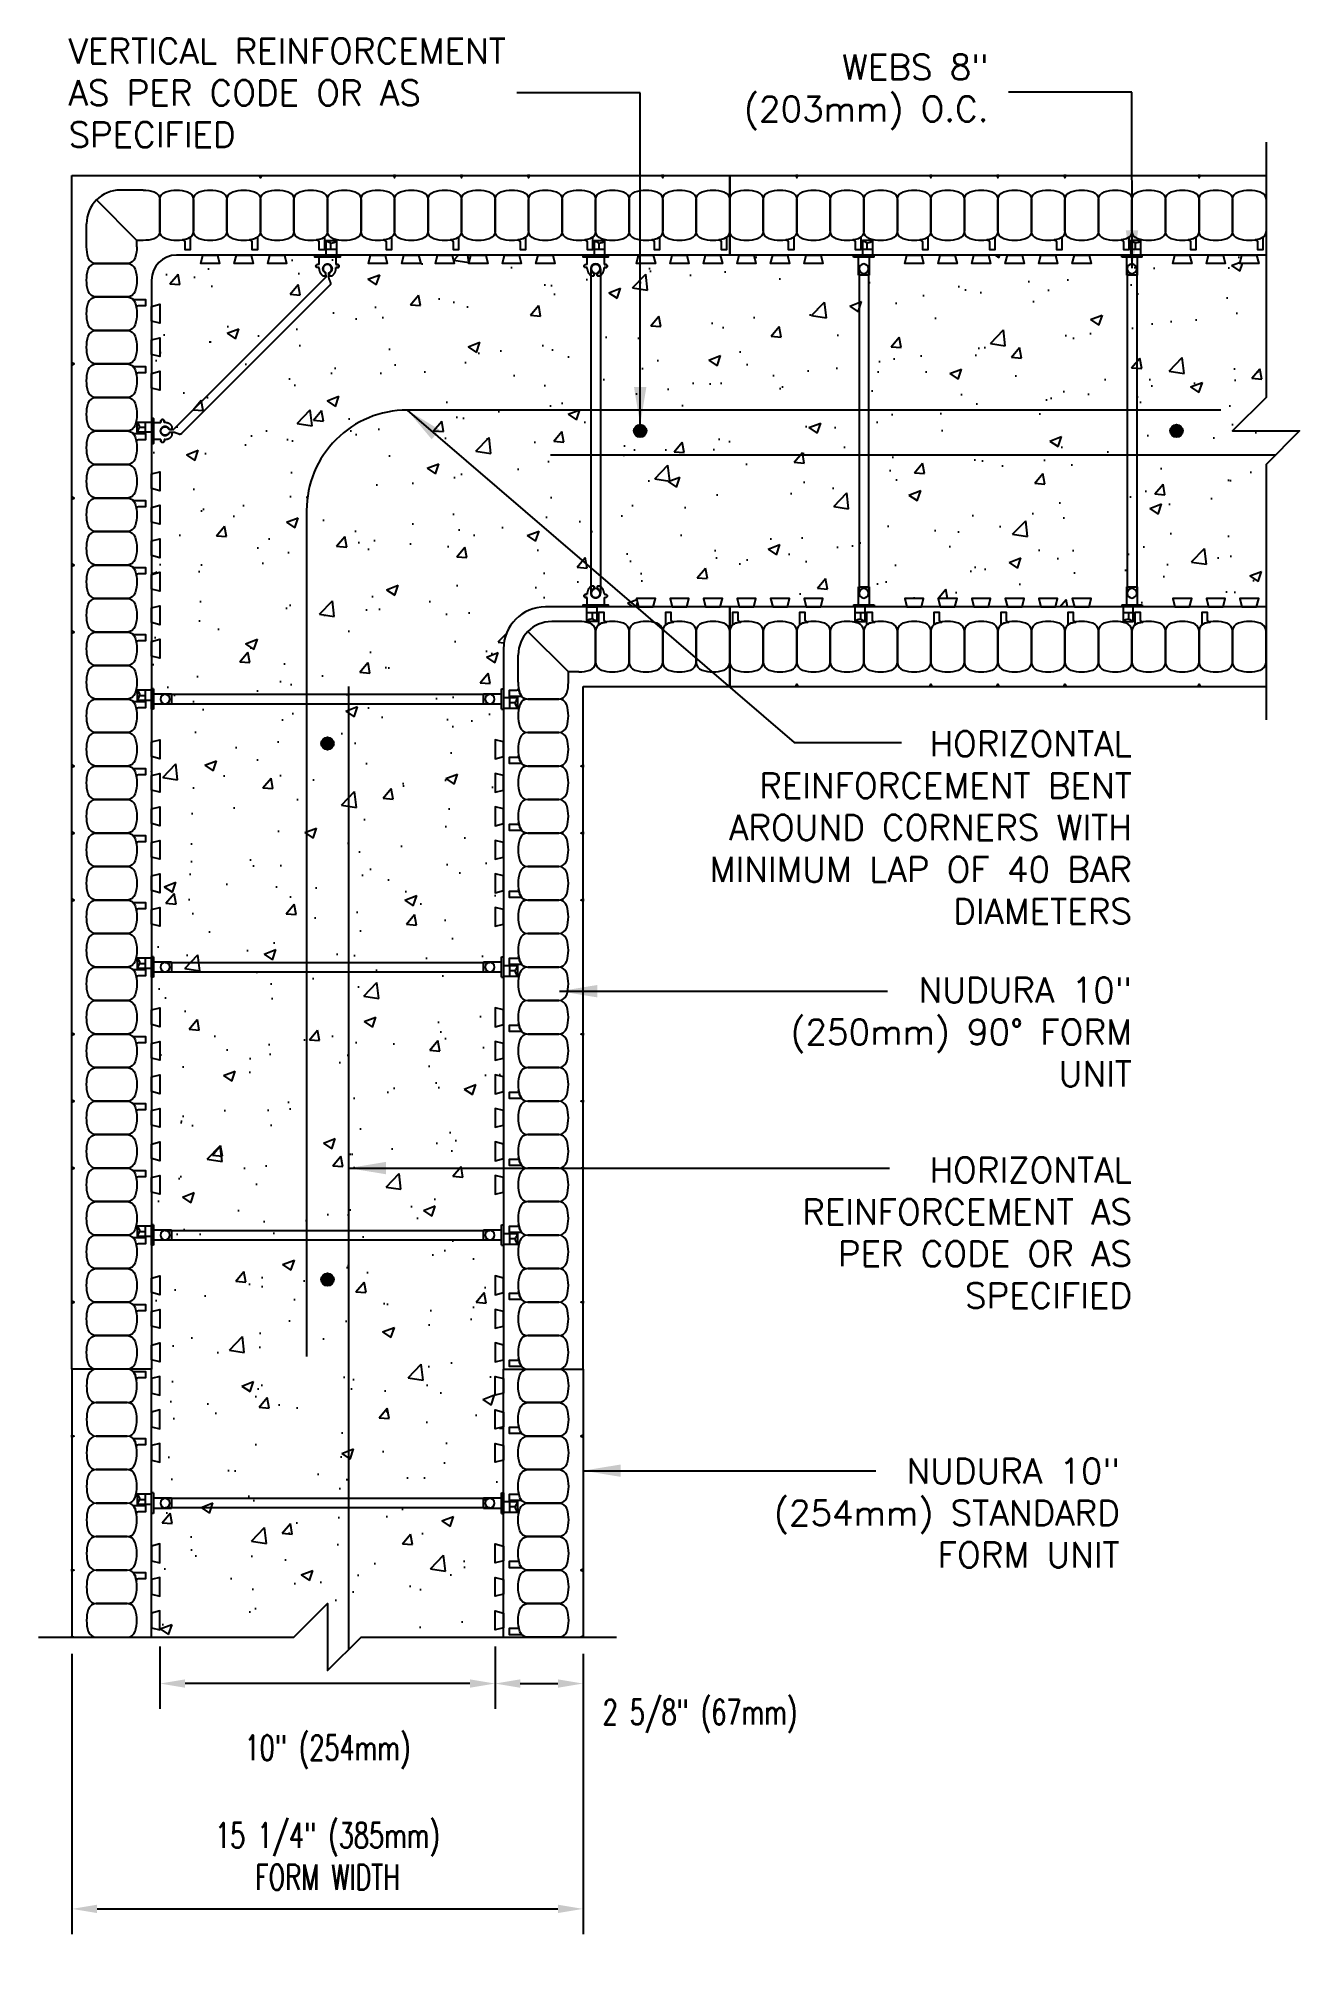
# Model space of a CAD drawing. Header units: inches. Extents: x 176.4 to 214, y 121.7 to 178.9.
import ezdxf

# ---------------------------------------------------------------- set-up
doc = ezdxf.new("R2010")
doc.units = ezdxf.units.IN
doc.header["$MEASUREMENT"] = 0
for name, color, linetype in [('DIM', 4, 'Continuous'), ('HATCH', 12, 'Continuous'), ('line25', 2, 'Continuous'), ('LINE3', 3, 'Continuous'), ('LINE50', 5, 'Continuous'), ('LINE9', 9, 'Continuous'), ('TEXT', 4, 'Continuous')]:
    doc.layers.add(name, color=color, linetype=linetype)
doc.styles.add('DIM', font='romans.shx', dxfattribs={"width": 0.7})
doc.styles.add('ROMANS', font='romans.shx', dxfattribs={"height": 0.75})
doc.dimstyles.new('ext_12', dxfattribs={"dimscale": 12, "dimtxt": 0.09375, "dimasz": 0.09375, "dimexe": 0.09375, "dimexo": 0.0625, "dimgap": 0.0625, "dimtad": 1, "dimdec": 1, "dimzin": 3, "dimdsep": 46, "dimlunit": 4, "dimtxsty": 'DIM', "dimcen": 0.09, "dimdle": 0.09375, "dimclrt": 4, "dimadec": 0, "dimazin": 0, "dimtfac": 1, "dimtdec": 1, "dimtmove": 2, "dimatfit": 3, "dimfxl": 0, "dimfrac": 2, "dimtolj": 1, "dimtzin": 0, "dimarcsym": 0})
doc.dimstyles.new('ext_8', dxfattribs={"dimscale": 8, "dimtxt": 0.09375, "dimasz": 0.09375, "dimexe": 0.09375, "dimexo": 0.0625, "dimgap": 0.0625, "dimtad": 1, "dimdec": 1, "dimzin": 3, "dimdsep": 46, "dimlunit": 4, "dimtxsty": 'DIM', "dimcen": 0.09, "dimdle": 0.09375, "dimclrt": 4, "dimadec": 0, "dimazin": 0, "dimtfac": 1, "dimtdec": 1, "dimtmove": 2, "dimatfit": 3, "dimfxl": 0, "dimfrac": 2, "dimtolj": 1, "dimtzin": 0, "dimarcsym": 0})

msp = doc.modelspace()

# ---------------------------------------------------------------- texts
at = {"layer": 'TEXT', "char_height": 0.75, "style": 'ROMANS'}
for s, insert, width, attachment_point in [('VERTICAL REINFORCEMENT AS PER CODE OR AS SPECIFIED', (177.293, 177.295), 15.79702, 4), ('WEBS 8" (203mm) O.C.', (204.74, 177.314), 8.56095, 6), ('HORIZONTAL REINFORCEMENT BENT AROUND CORNERS WITH MINIMUM LAP OF 40 BAR DIAMETERS', (209.019, 155.367), 14.11904, 6), ('NUDURA 10" (250mm) 90° FORM UNIT', (209.019, 149.264), 12.48811, 6), ('HORIZONTAL REINFORCEMENT AS PER CODE OR AS SPECIFIED', (209.019, 143.27), 12.48811, 6), ('NUDURA 10" (254mm) STANDARD FORM UNIT', (208.655, 134.908), 12.48811, 6)]:
    msp.add_mtext(s, dxfattribs=dict(at, insert=insert, width=width, attachment_point=attachment_point))

# ---------------------------------------------------------------- blocks, each defined once
blk = doc.blocks.new('WEB_CENTRE_TOP_10')
for p, q in [((-0.141, 9.688), (-0.141, 0)), ((0.141, 9.688), (0.141, 0))]:
    blk.add_line(p, q)
for centre in [(0, 9.688), (0, 0)]:
    blk.add_circle(centre, 0.141)
blk = doc.blocks.new('WEB_CENTRE_TOP')
for p, q in [((-0.140625, 9.688), (-0.140625, 0)), ((0.140625, 9.688), (0.140625, 0))]:
    blk.add_line(p, q)
for centre in [(0, 9.688), (0, 0)]:
    blk.add_circle(centre, 0.140625)
blk = doc.blocks.new('FSP')
for p, q in [((-0.156, 0.19, 0.274), (-0.156, -0.344, 0.274)), ((0.156, 0.19, 0.274), (-0.156, 0.19, 0.274)), ((0.156, -0.344, 0.274), (0.156, 0.19, 0.274)), ((0.305, -0.344, 0.274), (-0.305, -0.344, 0.274)), ((-0.305, -0.344, 0.274), (-0.305, -0.406, 0.274)), ((-0.305, -0.406, 0.274), (0.305, -0.406, 0.274)), ((0.305, -0.344, 0.274), (0.305, -0.406, 0.274))]:
    blk.add_line(p, q)
at = {"color": 12}
for p, q in [((-0.035, -0.587), (0.268, -0.587)), ((0.1, -0.587), (0.1, -0.762))]:
    blk.add_line(p, q, dxfattribs=at)
blk.add_lwpolyline([(-0.035, -0.406), (0.268, -0.406), (0.268, -0.837), (-0.035, -0.837)], close=True)
for centre, radius, start, end in [((0.723, -2.047), 1.428, 115.8466, 122.064), ((0.089, -1.011), 0.25, 44.3101, 87.3922)]:
    blk.add_arc(centre, radius, start, end, dxfattribs=at)
blk = doc.blocks.new('FS')
at = {"color": 12}
blk.add_line((-0.587, -0.035), (-0.587, 0.268), dxfattribs=at)
for p, q in [((-0.344, 0.375), (-0.344, -0.375)), ((-0.125, -0.25), (-0.344, -0.25))]:
    blk.add_line(p, q)
blk.add_lwpolyline([(-0.837, 0.268), (-0.406, 0.268), (-0.406, -0.035), (-0.837, -0.035)], close=True)
for centre, radius, start, end in [((-1.011, 0.089), 0.25, 2.6078, 45.6899), ((-2.047, 0.723), 1.428, 327.936, 334.1534)]:
    blk.add_arc(centre, radius, start, end, dxfattribs=at)
blk.add_open_spline([(-0.587, 0.1), (-0.762, 0.1)], degree=1, dxfattribs=at)
for points, degree in [([(-0.399, 0.375), (-0.401, 0.375), (-0.404, 0.375), (-0.406, 0.375)], 3), ([(-0.344, 0.375), (-0.344, 0.375), (-0.355, 0.375), (-0.385, 0.375), (-0.399, 0.375)], 3), ([(-0.344, 0.25), (-0.125, 0.25)], 1), ([(0.126, 0.049), (0.115, 0.077), (0.071, 0.128), (-0.027, 0.144), (-0.113, 0.093), (-0.146, 0), (-0.113, -0.093), (-0.027, -0.144), (0.071, -0.128), (0.115, -0.077), (0.126, -0.049)], 3), ([(-0.125, 0.25), (-0.125, 0.297)], 1), ([(-0.125, 0.297), (-0.125, 0.25)], 1), ([(-0.078, 0.343), (-0.078, 0.343), (-0.079, 0.343), (-0.079, 0.343)], 3), ([(-0.077, 0.343), (-0.077, 0.343), (-0.077, 0.343), (-0.078, 0.343)], 3), ([(-0.031, 0.297), (-0.031, 0.25)], 1), ([(-0.031, 0.25), (-0.031, 0.297)], 1), ([(0, 0.25), (-0.031, 0.25)], 1), ([(0, 0.25), (0, 0.25)], 1), ([(0, 0.25), (0, 0.25)], 1), ([(0, 0.25), (0, 0.25)], 1), ([(0, 0.25), (0, 0.25)], 1), ([(0, 0.25), (0, 0.25)], 1), ([(0, 0.25), (0, 0.25)], 1), ([(0, 0.25), (0, 0.25)], 1), ([(0, 0.25), (0, 0.25)], 1), ([(0, 0.25), (0, 0.25)], 1), ([(0, 0.25), (0, 0.25)], 1), ([(0, 0.25), (0, 0.25)], 1), ([(0.126, 0.049), (0.126, 0.049)], 1), ([(0.126, 0.049), (0.126, 0.049)], 1), ([(0.126, 0.049), (0.126, 0.049)], 1), ([(0.126, 0.049), (0.126, 0.049)], 1), ([(0.198, 0.049), (0.174, 0.049), (0.15, 0.049), (0.126, 0.049)], 3), ([(0.126, 0.049), (0.198, 0.049)], 1), ([(0.213, 0.052), (0.208, 0.05), (0.203, 0.049), (0.198, 0.049)], 3), ([(0.198, 0.049), (0.198, 0.049)], 1), ([(0.198, 0.049), (0.198, 0.049)], 1), ([(0.198, 0.049), (0.198, 0.049)], 1), ([(0.198, 0.049), (0.198, 0.049)], 1), ([(0.198, 0.049), (0.198, 0.049)], 1), ([(0.198, 0.049), (0.198, 0.049)], 1), ([(0.198, 0.049), (0.198, 0.049)], 1), ([(0.198, 0.049), (0.198, 0.049)], 1), ([(0.213, 0.131), (0.213, 0.131)], 1), ([(0.213, 0.131), (0.213, 0.131)], 1), ([(0.213, 0.131), (0.213, 0.131)], 1), ([(0.213, 0.131), (0.213, 0.131)], 1), ([(0.213, 0.052), (0.213, 0.131)], 1), ([(-0.406, -0.375), (-0.404, -0.375), (-0.401, -0.375), (-0.399, -0.375)], 3), ([(-0.399, -0.375), (-0.385, -0.375), (-0.355, -0.375), (-0.344, -0.375), (-0.344, -0.375)], 3), ([(-0.125, -0.25), (-0.125, -0.297)], 1), ([(-0.079, -0.343), (-0.079, -0.343), (-0.078, -0.343), (-0.078, -0.343)], 3), ([(-0.078, -0.343), (-0.077, -0.343), (-0.077, -0.343), (-0.077, -0.343)], 3), ([(-0.031, -0.25), (-0.031, -0.297)], 1), ([(0, -0.25), (-0.031, -0.25)], 1), ([(0, -0.25), (0, -0.25)], 1), ([(0, -0.25), (0, -0.25)], 1), ([(0, -0.25), (0, -0.25)], 1), ([(0, -0.25), (0, -0.25)], 1), ([(0, -0.25), (0, -0.25)], 1), ([(0, -0.25), (0, -0.25)], 1), ([(0, -0.25), (0, -0.25)], 1), ([(0, -0.25), (0, -0.25)], 1), ([(0, -0.25), (0, -0.25)], 1), ([(0, -0.25), (0, -0.25)], 1), ([(0, -0.25), (0, -0.25)], 1), ([(0, -0.25), (0, -0.25)], 1), ([(0, -0.25), (0, -0.25)], 1), ([(0, -0.25), (0, -0.25)], 1), ([(0, -0.25), (0, -0.25)], 1), ([(0, -0.25), (0, -0.25)], 1), ([(0, -0.25), (0, -0.25)], 1), ([(0, -0.25), (0, -0.25)], 1), ([(0, -0.25), (0, -0.25)], 1), ([(0, -0.25), (0, -0.25)], 1), ([(0, -0.25), (0, -0.25)], 1), ([(0, -0.25), (0, -0.25)], 1), ([(0, -0.25), (0, -0.25)], 1), ([(0, -0.25), (0, -0.25)], 1), ([(0.126, -0.049), (0.126, -0.049)], 1), ([(0.126, -0.049), (0.126, -0.049)], 1), ([(0.126, -0.049), (0.126, -0.049)], 1), ([(0.126, -0.049), (0.126, -0.049)], 1), ([(0.126, -0.049), (0.126, -0.049)], 1), ([(0.126, -0.049), (0.126, -0.049)], 1), ([(0.126, -0.049), (0.126, -0.049)], 1), ([(0.126, -0.049), (0.126, -0.049)], 1), ([(0.126, -0.049), (0.126, -0.049)], 1), ([(0.126, -0.049), (0.126, -0.049)], 1), ([(0.198, -0.049), (0.126, -0.049)], 1), ([(0.198, -0.049), (0.198, -0.049)], 1), ([(0.198, -0.049), (0.203, -0.049), (0.208, -0.05), (0.213, -0.052)], 3), ([(0.198, -0.049), (0.198, -0.049)], 1), ([(0.198, -0.049), (0.198, -0.049)], 1), ([(0.198, -0.049), (0.198, -0.049)], 1), ([(0.213, -0.131), (0.213, -0.052)], 1), ([(0.213, -0.131), (0.213, -0.131)], 1), ([(0.213, -0.131), (0.213, -0.131)], 1), ([(0.213, -0.131), (0.213, -0.131)], 1), ([(0.213, -0.131), (0.213, -0.131)], 1)]:
    blk.add_open_spline(points, degree=degree)
for points, weights in [([(-0.406, 0.375), (-0.402, 0.375), (-0.399, 0.375)], [0.950305488115, 0.972587069138, 1]), ([(-0.079, 0.343), (-0.125, 0.343), (-0.125, 0.297)], [1, 0.70710678, 1]), ([(-0.125, 0.297), (-0.125, 0.317), (-0.098, 0.343), (-0.079, 0.343)], [1, 0.85355339, 0.85355339, 1]), ([(-0.031, 0.297), (-0.031, 0.343), (-0.077, 0.343)], [1, 0.70710678, 1]), ([(-0.077, 0.343), (-0.058, 0.343), (-0.031, 0.317), (-0.031, 0.297)], [1, 0.85355339, 0.85355339, 1]), ([(0.213, 0.131), (0.14, 0.25), (0, 0.25)], [0.864651574428, 0.794674169686, 0.958404415195]), ([(0.198, 0.049), (0.206, 0.049), (0.213, 0.052)], [1, 0.89208144177, 0.836150253337]), ([(-0.399, -0.375), (-0.402, -0.375), (-0.406, -0.375)], [1, 0.972587069138, 0.950305488115]), ([(-0.079, -0.343), (-0.098, -0.343), (-0.125, -0.317), (-0.125, -0.297)], [1, 0.85355339, 0.85355339, 1]), ([(-0.078, -0.343), (-0.079, -0.343), (-0.079, -0.343)], [1, 0.70710678, 1]), ([(-0.031, -0.297), (-0.031, -0.317), (-0.058, -0.343), (-0.077, -0.343)], [1, 0.85355339, 0.85355339, 1]), ([(0, -0.25), (0.14, -0.25), (0.213, -0.131)], [0.958404415409, 0.794674173519, 0.864651571113]), ([(0.213, -0.052), (0.206, -0.049), (0.198, -0.049)], [0.83615024178, 0.892081430621, 1])]:
    blk.add_rational_spline(points, weights, degree=2)
for points, weights, knots in [([(-0.399, 0.375), (-0.376, 0.375), (-0.36, 0.375), (-0.344, 0.375), (-0.344, 0.375)], [0.868718859319, 0.861102739573, 1, 0.861102742958, 0.868718858948], [0, 0, 0, 0.5, 0.5, 1, 1, 1]), ([(0.126, -0.049), (0.066, -0.203), (-0.073, -0.113), (-0.249, 0), (-0.073, 0.113), (0.066, 0.203), (0.126, 0.049)], [0.899508922286, 0.599718215298, 1, 0.54226024, 1, 0.599718224335, 0.899508908749], [0, 0, 0, 0.318112, 0.318112, 0.681888, 0.681888, 1, 1, 1]), ([(-0.344, -0.375), (-0.344, -0.375), (-0.36, -0.375), (-0.376, -0.375), (-0.399, -0.375)], [0.868718858569, 0.861102746415, 1, 0.861102734288, 0.868718859898], [0, 0, 0, 0.5, 0.5, 1, 1, 1])]:
    blk.add_rational_spline(points, weights, degree=2, knots=knots)
blk = doc.blocks.new('*D5')
at = {"layer": 'Defpoints', "color": 0}
for p in [(177.396, 131.201), (192.646, 131.201), (192.646, 123.091)]:
    blk.add_point(p, dxfattribs=at)
at = {"layer": 'DIM', "color": 0, "lineweight": -2}
for p, q in [((177.396, 130.701), (177.396, 122.341)), ((192.646, 130.701), (192.646, 122.341)), ((178.146, 123.091), (191.896, 123.091))]:
    blk.add_line(p, q, dxfattribs=at)
at = {"layer": 'DIM', "color": 0}
for points in [[(178.146, 123.216), (178.146, 122.966), (177.396, 123.091)], [(191.896, 123.216), (191.896, 122.966), (192.646, 123.091)]]:
    blk.add_solid(points, dxfattribs=at)
at = {"layer": 'DIM', "color": 4, "insert": (185.021, 124.663), "char_height": 0.75, "attachment_point": 5, "style": 'DIM'}
blk.add_mtext('\\A1;15 1/4" (385mm)\\PFORM WIDTH', dxfattribs=at)
blk = doc.blocks.new('*D6')
at = {"layer": 'Defpoints', "color": 0}
for p in [(180.021, 131.42), (190.021, 131.42), (180.021, 129.816)]:
    blk.add_point(p, dxfattribs=at)
at = {"layer": 'DIM', "color": 0, "lineweight": -2}
for p, q in [((180.021, 130.92), (180.021, 129.066)), ((190.021, 130.92), (190.021, 129.066)), ((189.271, 129.816), (180.771, 129.816))]:
    blk.add_line(p, q, dxfattribs=at)
at = {"layer": 'DIM', "color": 0}
for points in [[(180.771, 129.941), (180.771, 129.691), (180.021, 129.816)], [(189.271, 129.941), (189.271, 129.691), (190.021, 129.816)]]:
    blk.add_solid(points, dxfattribs=at)
at = {"layer": 'DIM', "color": 4, "insert": (185.021, 127.775), "char_height": 0.75, "attachment_point": 5, "style": 'DIM'}
blk.add_mtext('\\A1;10" (254mm)', dxfattribs=at)
blk = doc.blocks.new('*D7')
at = {"layer": 'Defpoints', "color": 0}
for p in [(190.021, 131.201), (192.646, 131.201), (192.646, 129.816)]:
    blk.add_point(p, dxfattribs=at)
at = {"layer": 'DIM', "color": 0, "lineweight": -2}
for p, q in [((190.021, 130.701), (190.021, 129.066)), ((192.646, 130.701), (192.646, 129.066)), ((190.771, 129.816), (191.896, 129.816))]:
    blk.add_line(p, q, dxfattribs=at)
at = {"layer": 'DIM', "color": 0}
for points in [[(190.771, 129.941), (190.771, 129.691), (190.021, 129.816)], [(191.896, 129.941), (191.896, 129.691), (192.646, 129.816)]]:
    blk.add_solid(points, dxfattribs=at)
at = {"layer": 'DIM', "color": 4, "insert": (196.133, 128.841), "char_height": 0.75, "attachment_point": 5, "style": 'DIM'}
blk.add_mtext('\\A1;2 5/8" (67mm)', dxfattribs=at)

# ---------------------------------------------------------------- dimensions: what is measured, and where the dimension line sits
at = {"layer": 'DIM'}
dim = msp.add_linear_dim(base=(192.646, 123.091), p1=(177.396, 131.201), p2=(192.646, 131.201), text='15 1/4" (385mm)\\PFORM WIDTH', dimstyle='ext_8', dxfattribs=at)
dim.commit()
dim.dimension.update_dxf_attribs({"geometry": '*D5', "text_midpoint": (185.021, 124.663)})
dim = msp.add_linear_dim(base=(180.021, 129.816), p1=(190.021, 131.42), p2=(180.021, 131.42), text='10" (254mm)', dimstyle='ext_8', dxfattribs=at)
dim.commit()
dim.dimension.update_dxf_attribs({"geometry": '*D6', "text_midpoint": (185.021, 127.775), "dimtype": 160})
dim = msp.add_linear_dim(base=(192.646, 129.816), p1=(190.021, 131.201), p2=(192.646, 131.201), angle=180, text='2 5/8" (67mm)', dimstyle='ext_8', dxfattribs=at)
dim.commit()
dim.dimension.update_dxf_attribs({"geometry": '*D7', "text_midpoint": (196.133, 128.841), "dimtype": 160})

# ---------------------------------------------------------------- hatches: boundary and pattern name
at = {"layer": 'HATCH'}
h = msp.add_hatch(dxfattribs=at)
h.set_pattern_fill('AR-CONC', color=256, scale=0.5, style=0)
h.set_pattern_definition([(50, (3.179, -34.923), (3.5863, -0.31376), [0.375, -4.125]), (355, (3.179, -34.923), (-0.693757, 3.76096), [0.3, -3.3]), (100.4514, (3.478, -34.949), (2.892547, 3.447198), [0.3187, -3.50571]), (46.1842, (3.179, -33.923), (5.336205, -0.827595), [0.5625, -6.1875]), (96.6356, (3.6237, -33.992), (4.67331, 4.87059), [0.47805, -5.258565]), (351.1842, (3.179, -33.923), (4.67331, 4.87059), [0.45, -4.95]), (21, (3.679, -34.173), (2.984535, -2.013094), [0.375, -4.125]), (326, (3.679, -34.173), (1.216577, 3.62575), [0.3, -3.3]), (71.4514, (3.9278, -34.3408), (4.201113, 1.612652), [0.3187, -3.50571]), (37.5, (3.179, -34.923), (0.060799, 1.664469), [0, -3.26, 0, -3.35, 0, -3.3125]), (7.5, (3.179, -34.923), (1.315348, 1.972059), [0, -1.91, 0, -3.185, 0, -1.2625]), (327.5, (2.064, -34.923), (2.669112, -0.1127744), [0, -1.25, 0, -3.9, 0, -5.175]), (317.5, (1.564, -34.923), (2.91593, 0.500525), [0, -1.625, 0, -2.59, 0, -3.675])])
h.paths.add_polyline_path([(213.021, 172.451), (212.74, 172.451), (212.802, 172.201), (212.24, 172.201), (212.302, 172.451), (211.74, 172.451), (211.802, 172.201), (211.24, 172.201), (211.302, 172.451), (210.74, 172.451), (210.802, 172.201), (210.24, 172.201), (210.302, 172.451), (207.74, 172.451), (207.802, 172.201), (207.24, 172.201), (207.302, 172.451), (206.74, 172.451), (206.802, 172.201), (206.24, 172.201), (206.302, 172.451), (205.74, 172.451), (205.802, 172.201), (205.24, 172.201), (205.302, 172.451), (204.74, 172.451), (204.802, 172.201), (204.24, 172.201), (204.302, 172.451), (203.74, 172.451), (203.802, 172.201), (203.24, 172.201), (203.302, 172.451), (202.74, 172.451), (202.802, 172.201), (202.24, 172.201), (202.302, 172.451), (199.74, 172.451), (199.802, 172.201), (199.24, 172.201), (199.302, 172.451), (198.74, 172.451), (198.802, 172.201), (198.24, 172.201), (198.302, 172.451), (197.74, 172.451), (197.802, 172.201), (197.24, 172.201), (197.302, 172.451), (197.021, 172.451), (196.74, 172.451), (196.802, 172.201), (196.24, 172.201), (196.302, 172.451), (195.74, 172.451), (195.802, 172.201), (195.24, 172.201), (195.302, 172.451), (194.74, 172.451), (194.802, 172.201), (194.24, 172.201), (194.302, 172.451), (191.74, 172.451), (191.802, 172.201), (191.24, 172.201), (191.302, 172.451), (190.74, 172.451), (190.802, 172.201), (190.24, 172.201), (190.302, 172.451), (189.74, 172.451), (189.802, 172.201), (189.24, 172.201), (189.302, 172.451), (188.74, 172.451), (188.802, 172.201), (188.24, 172.201), (188.302, 172.451), (187.74, 172.451), (187.802, 172.201), (187.24, 172.201), (187.302, 172.451), (186.74, 172.451), (186.802, 172.201), (186.24, 172.201), (186.302, 172.451), (183.74, 172.451), (183.802, 172.201), (183.24, 172.201), (183.302, 172.451), (182.74, 172.451), (182.802, 172.201), (182.24, 172.201), (182.302, 172.451), (181.74, 172.451), (181.802, 172.201), (181.24, 172.201), (181.302, 172.451), (180.521, 172.451, 0.414214), (179.771, 171.701), (179.771, 170.92), (180.021, 170.983), (180.021, 170.42), (179.771, 170.483), (179.771, 169.92), (180.021, 169.983), (180.021, 169.42), (179.771, 169.483), (179.771, 168.92), (180.021, 168.983), (180.021, 168.42), (179.771, 168.483), (179.771, 165.92), (180.021, 165.983), (180.021, 165.42), (179.771, 165.483), (179.771, 164.92), (180.021, 164.983), (180.021, 164.42), (179.771, 164.483), (179.771, 163.92), (180.021, 163.983), (180.021, 163.42), (179.771, 163.483), (179.771, 162.92), (180.021, 162.983), (180.021, 162.42), (179.771, 162.483), (179.771, 161.92), (180.021, 161.983), (180.021, 161.42), (179.771, 161.483), (179.771, 160.92), (180.021, 160.983), (180.021, 160.42), (179.771, 160.483), (179.771, 157.92), (180.021, 157.983), (180.021, 157.42), (179.771, 157.483), (179.771, 156.92), (180.021, 156.983), (180.021, 156.42), (179.771, 156.483), (179.771, 155.92), (180.021, 155.983), (180.021, 155.42), (179.771, 155.483), (179.771, 154.92), (180.021, 154.983), (180.021, 154.42), (179.771, 154.483), (179.771, 153.92), (180.021, 153.983), (180.021, 153.42), (179.771, 153.483), (179.771, 152.92), (180.021, 152.983), (180.021, 152.42), (179.771, 152.483), (179.771, 149.92), (180.021, 149.983), (180.021, 149.42), (179.771, 149.483), (179.771, 148.92), (180.021, 148.983), (180.021, 148.42), (179.771, 148.483), (179.771, 147.92), (180.021, 147.983), (180.021, 147.42), (179.771, 147.483), (179.771, 146.92), (180.021, 146.983), (180.021, 146.42), (179.771, 146.483), (179.771, 145.92), (180.021, 145.983), (180.021, 145.42), (179.771, 145.483), (179.771, 144.92), (180.021, 144.983), (180.021, 144.42), (179.771, 144.483), (179.771, 141.92), (180.021, 141.983), (180.021, 141.42), (179.771, 141.483), (179.771, 140.92), (180.021, 140.983), (180.021, 140.42), (179.771, 140.483), (179.771, 139.92), (180.021, 139.983), (180.021, 139.42), (179.771, 139.483), (179.771, 139.201), (179.771, 138.92), (180.021, 138.983), (180.021, 138.42), (179.771, 138.483), (179.771, 137.92), (180.021, 137.983), (180.021, 137.42), (179.771, 137.483), (179.771, 136.92), (180.021, 136.983), (180.021, 136.42), (179.771, 136.483), (179.771, 133.92), (180.021, 133.983), (180.021, 133.42), (179.771, 133.483), (179.771, 132.92), (180.021, 132.983), (180.021, 132.42), (179.771, 132.483), (179.771, 131.92), (180.021, 131.983), (180.021, 131.42), (179.771, 131.483), (179.771, 131.201), (190.271, 131.201), (190.271, 131.483), (190.021, 131.42), (190.021, 131.983), (190.271, 131.92), (190.271, 132.483), (190.021, 132.42), (190.021, 132.983), (190.271, 132.92), (190.271, 133.483), (190.021, 133.42), (190.021, 133.983), (190.271, 133.92), (190.271, 136.483), (190.021, 136.42), (190.021, 136.983), (190.271, 136.92), (190.271, 137.483), (190.021, 137.42), (190.021, 137.983), (190.271, 137.92), (190.271, 138.483), (190.021, 138.42), (190.021, 138.983), (190.271, 138.92), (190.271, 139.201), (190.271, 139.483), (190.021, 139.42), (190.021, 139.983), (190.271, 139.92), (190.271, 140.483), (190.021, 140.42), (190.021, 140.983), (190.271, 140.92), (190.271, 141.483), (190.021, 141.42), (190.021, 141.983), (190.271, 141.92), (190.271, 144.483), (190.021, 144.42), (190.021, 144.983), (190.271, 144.92), (190.271, 145.483), (190.021, 145.42), (190.021, 145.983), (190.271, 145.92), (190.271, 146.483), (190.021, 146.42), (190.021, 146.983), (190.271, 146.92), (190.271, 147.483), (190.021, 147.42), (190.021, 147.983), (190.271, 147.92), (190.271, 148.483), (190.021, 148.42), (190.021, 148.983), (190.271, 148.92), (190.271, 149.483), (190.021, 149.42), (190.021, 149.983), (190.271, 149.92), (190.271, 152.483), (190.021, 152.42), (190.021, 152.983), (190.271, 152.92), (190.271, 153.483), (190.021, 153.42), (190.021, 153.983), (190.271, 153.92), (190.271, 154.483), (190.021, 154.42), (190.021, 154.983), (190.271, 154.92), (190.271, 155.483), (190.021, 155.42), (190.021, 155.983), (190.271, 155.92), (190.271, 156.483), (190.021, 156.42), (190.021, 156.983), (190.271, 156.92), (190.271, 157.483), (190.021, 157.42), (190.021, 157.983), (190.271, 157.92), (190.271, 160.701, -0.414214), (191.521, 161.951), (194.302, 161.951), (194.24, 162.201), (194.802, 162.201), (194.74, 161.951), (195.302, 161.951), (195.24, 162.201), (195.802, 162.201), (195.74, 161.951), (196.302, 161.951), (196.24, 162.201), (196.802, 162.201), (196.74, 161.951), (197.021, 161.951), (197.302, 161.951), (197.24, 162.201), (197.802, 162.201), (197.74, 161.951), (198.302, 161.951), (198.24, 162.201), (198.802, 162.201), (198.74, 161.951), (199.302, 161.951), (199.24, 162.201), (199.802, 162.201), (199.74, 161.951), (202.302, 161.951), (202.24, 162.201), (202.802, 162.201), (202.74, 161.951), (203.302, 161.951), (203.24, 162.201), (203.802, 162.201), (203.74, 161.951), (204.302, 161.951), (204.24, 162.201), (204.802, 162.201), (204.74, 161.951), (205.302, 161.951), (205.24, 162.201), (205.802, 162.201), (205.74, 161.951), (206.302, 161.951), (206.24, 162.201), (206.802, 162.201), (206.74, 161.951), (207.302, 161.951), (207.24, 162.201), (207.802, 162.201), (207.74, 161.951), (210.302, 161.951), (210.24, 162.201), (210.802, 162.201), (210.74, 161.951), (211.302, 161.951), (211.24, 162.201), (211.802, 162.201), (211.74, 161.951), (212.302, 161.951), (212.24, 162.201), (212.802, 162.201), (212.74, 161.951), (213.021, 161.951)])
at = {"layer": 'LINE3'}
for points in [[(194.537, 167.202, 1), (194.162, 167.202, 1)], [(210.537, 167.202, 1), (210.162, 167.202, 1)], [(185.209, 157.873, 1), (184.834, 157.873, 1)], [(185.209, 141.873, 1), (184.834, 141.873, 1)]]:
    msp.add_hatch(color=256, dxfattribs=at).paths.add_polyline_path(points)

# ---------------------------------------------------------------- linework, layer by layer
at = {"layer": 'line25'}
for p, q in [((197.021, 172.451), (180.521, 172.451)), ((213.021, 172.451), (197.021, 172.451)), ((179.771, 171.701), (179.771, 139.201)), ((197.021, 161.951), (191.521, 161.951)), ((213.021, 161.951), (197.021, 161.951)), ((190.271, 160.701), (190.271, 139.201)), ((179.771, 131.201), (179.771, 139.201)), ((190.271, 131.201), (190.271, 139.201))]:
    msp.add_line(p, q, dxfattribs=at)
for points in [[(181.74, 172.451), (181.802, 172.201), (181.24, 172.201), (181.302, 172.451)], [(182.74, 172.451), (182.802, 172.201), (182.24, 172.201), (182.302, 172.451)], [(183.74, 172.451), (183.802, 172.201), (183.24, 172.201), (183.302, 172.451)], [(186.74, 172.451), (186.802, 172.201), (186.24, 172.201), (186.302, 172.451)], [(187.74, 172.451), (187.802, 172.201), (187.24, 172.201), (187.302, 172.451)], [(188.74, 172.451), (188.802, 172.201), (188.24, 172.201), (188.302, 172.451)], [(189.74, 172.451), (189.802, 172.201), (189.24, 172.201), (189.302, 172.451)], [(190.74, 172.451), (190.802, 172.201), (190.24, 172.201), (190.302, 172.451)], [(191.74, 172.451), (191.802, 172.201), (191.24, 172.201), (191.302, 172.451)], [(194.74, 172.451), (194.802, 172.201), (194.24, 172.201), (194.302, 172.451)], [(195.74, 172.451), (195.802, 172.201), (195.24, 172.201), (195.302, 172.451)], [(196.74, 172.451), (196.802, 172.201), (196.24, 172.201), (196.302, 172.451)], [(197.74, 172.451), (197.802, 172.201), (197.24, 172.201), (197.302, 172.451)], [(198.74, 172.451), (198.802, 172.201), (198.24, 172.201), (198.302, 172.451)], [(199.74, 172.451), (199.802, 172.201), (199.24, 172.201), (199.302, 172.451)], [(202.74, 172.451), (202.802, 172.201), (202.24, 172.201), (202.302, 172.451)], [(203.74, 172.451), (203.802, 172.201), (203.24, 172.201), (203.302, 172.451)], [(204.74, 172.451), (204.802, 172.201), (204.24, 172.201), (204.302, 172.451)], [(205.74, 172.451), (205.802, 172.201), (205.24, 172.201), (205.302, 172.451)], [(206.74, 172.451), (206.802, 172.201), (206.24, 172.201), (206.302, 172.451)], [(207.74, 172.451), (207.802, 172.201), (207.24, 172.201), (207.302, 172.451)], [(210.74, 172.451), (210.802, 172.201), (210.24, 172.201), (210.302, 172.451)], [(211.74, 172.451), (211.802, 172.201), (211.24, 172.201), (211.302, 172.451)], [(212.74, 172.451), (212.802, 172.201), (212.24, 172.201), (212.302, 172.451)], [(179.771, 170.92), (180.021, 170.983), (180.021, 170.42), (179.771, 170.483)], [(179.771, 169.92), (180.021, 169.983), (180.021, 169.42), (179.771, 169.483)], [(179.771, 168.92), (180.021, 168.983), (180.021, 168.42), (179.771, 168.483)], [(179.771, 165.92), (180.021, 165.983), (180.021, 165.42), (179.771, 165.483)], [(179.771, 164.92), (180.021, 164.983), (180.021, 164.42), (179.771, 164.483)], [(179.771, 163.92), (180.021, 163.983), (180.021, 163.42), (179.771, 163.483)], [(179.771, 162.92), (180.021, 162.983), (180.021, 162.42), (179.771, 162.483)], [(194.74, 161.951), (194.802, 162.201), (194.24, 162.201), (194.302, 161.951)], [(195.74, 161.951), (195.802, 162.201), (195.24, 162.201), (195.302, 161.951)], [(196.74, 161.951), (196.802, 162.201), (196.24, 162.201), (196.302, 161.951)], [(197.74, 161.951), (197.802, 162.201), (197.24, 162.201), (197.302, 161.951)], [(198.74, 161.951), (198.802, 162.201), (198.24, 162.201), (198.302, 161.951)], [(199.74, 161.951), (199.802, 162.201), (199.24, 162.201), (199.302, 161.951)], [(202.74, 161.951), (202.802, 162.201), (202.24, 162.201), (202.302, 161.951)], [(203.74, 161.951), (203.802, 162.201), (203.24, 162.201), (203.302, 161.951)], [(204.74, 161.951), (204.802, 162.201), (204.24, 162.201), (204.302, 161.951)], [(205.74, 161.951), (205.802, 162.201), (205.24, 162.201), (205.302, 161.951)], [(206.74, 161.951), (206.802, 162.201), (206.24, 162.201), (206.302, 161.951)], [(207.74, 161.951), (207.802, 162.201), (207.24, 162.201), (207.302, 161.951)], [(210.74, 161.951), (210.802, 162.201), (210.24, 162.201), (210.302, 161.951)], [(211.74, 161.951), (211.802, 162.201), (211.24, 162.201), (211.302, 161.951)], [(212.74, 161.951), (212.802, 162.201), (212.24, 162.201), (212.302, 161.951)], [(179.771, 161.92), (180.021, 161.983), (180.021, 161.42), (179.771, 161.483)], [(179.771, 160.92), (180.021, 160.983), (180.021, 160.42), (179.771, 160.483)], [(179.771, 157.92), (180.021, 157.983), (180.021, 157.42), (179.771, 157.483)], [(190.271, 157.92), (190.021, 157.983), (190.021, 157.42), (190.271, 157.483)], [(179.771, 156.92), (180.021, 156.983), (180.021, 156.42), (179.771, 156.483)], [(190.271, 156.92), (190.021, 156.983), (190.021, 156.42), (190.271, 156.483)], [(179.771, 155.92), (180.021, 155.983), (180.021, 155.42), (179.771, 155.483)], [(190.271, 155.92), (190.021, 155.983), (190.021, 155.42), (190.271, 155.483)], [(179.771, 154.92), (180.021, 154.983), (180.021, 154.42), (179.771, 154.483)], [(190.271, 154.92), (190.021, 154.983), (190.021, 154.42), (190.271, 154.483)], [(179.771, 153.92), (180.021, 153.983), (180.021, 153.42), (179.771, 153.483)], [(190.271, 153.92), (190.021, 153.983), (190.021, 153.42), (190.271, 153.483)], [(179.771, 152.92), (180.021, 152.983), (180.021, 152.42), (179.771, 152.483)], [(190.271, 152.92), (190.021, 152.983), (190.021, 152.42), (190.271, 152.483)], [(179.771, 149.92), (180.021, 149.983), (180.021, 149.42), (179.771, 149.483)], [(190.271, 149.92), (190.021, 149.983), (190.021, 149.42), (190.271, 149.483)], [(179.771, 148.92), (180.021, 148.983), (180.021, 148.42), (179.771, 148.483)], [(190.271, 148.92), (190.021, 148.983), (190.021, 148.42), (190.271, 148.483)], [(179.771, 147.92), (180.021, 147.983), (180.021, 147.42), (179.771, 147.483)], [(190.271, 147.92), (190.021, 147.983), (190.021, 147.42), (190.271, 147.483)], [(179.771, 146.92), (180.021, 146.983), (180.021, 146.42), (179.771, 146.483)], [(190.271, 146.92), (190.021, 146.983), (190.021, 146.42), (190.271, 146.483)], [(179.771, 145.92), (180.021, 145.983), (180.021, 145.42), (179.771, 145.483)], [(190.271, 145.92), (190.021, 145.983), (190.021, 145.42), (190.271, 145.483)], [(179.771, 144.92), (180.021, 144.983), (180.021, 144.42), (179.771, 144.483)], [(190.271, 144.92), (190.021, 144.983), (190.021, 144.42), (190.271, 144.483)], [(179.771, 141.92), (180.021, 141.983), (180.021, 141.42), (179.771, 141.483)], [(190.271, 141.92), (190.021, 141.983), (190.021, 141.42), (190.271, 141.483)], [(179.771, 140.92), (180.021, 140.983), (180.021, 140.42), (179.771, 140.483)], [(190.271, 140.92), (190.021, 140.983), (190.021, 140.42), (190.271, 140.483)], [(179.771, 139.92), (180.021, 139.983), (180.021, 139.42), (179.771, 139.483)], [(190.271, 139.92), (190.021, 139.983), (190.021, 139.42), (190.271, 139.483)], [(179.771, 138.483), (180.021, 138.42), (180.021, 138.983), (179.771, 138.92)], [(190.271, 138.483), (190.021, 138.42), (190.021, 138.983), (190.271, 138.92)], [(179.771, 137.483), (180.021, 137.42), (180.021, 137.983), (179.771, 137.92)], [(190.271, 137.483), (190.021, 137.42), (190.021, 137.983), (190.271, 137.92)], [(179.771, 136.483), (180.021, 136.42), (180.021, 136.983), (179.771, 136.92)], [(190.271, 136.483), (190.021, 136.42), (190.021, 136.983), (190.271, 136.92)], [(179.771, 133.483), (180.021, 133.42), (180.021, 133.983), (179.771, 133.92)], [(190.271, 133.483), (190.021, 133.42), (190.021, 133.983), (190.271, 133.92)], [(179.771, 132.483), (180.021, 132.42), (180.021, 132.983), (179.771, 132.92)], [(190.271, 132.483), (190.021, 132.42), (190.021, 132.983), (190.271, 132.92)], [(179.771, 131.483), (180.021, 131.42), (180.021, 131.983), (179.771, 131.92)], [(190.271, 131.483), (190.021, 131.42), (190.021, 131.983), (190.271, 131.92)]]:
    msp.add_lwpolyline(points, close=True, dxfattribs=at)
for centre, radius in [((180.521, 171.701), 0.75), ((191.521, 160.701), 1.25)]:
    msp.add_arc(centre, radius, 90, 180, dxfattribs=at)
at = {"layer": 'LINE3'}
for p, q in [((213.303, 166.484), (191.673, 166.484)), ((185.645, 159.576), (185.645, 130.825))]:
    msp.add_line(p, q, dxfattribs=at)
msp.add_lwpolyline([(211.673, 167.826), (187.398, 167.826, 0.414214), (184.398, 164.826), (184.398, 139.576)], format="xyb", dxfattribs=at)
for centre in [(194.349, 167.202), (210.349, 167.202), (185.021, 157.873), (185.021, 141.873)]:
    msp.add_circle(centre, 0.188, dxfattribs=at)
at = {"layer": 'LINE50'}
for p, q in [((177.396, 174.826), (197.021, 174.826)), ((177.396, 139.201), (177.396, 174.826)), ((197.021, 174.826), (197.021, 172.451)), ((197.021, 172.451), (197.021, 174.826)), ((197.021, 174.826), (213.021, 174.826)), ((197.021, 159.576), (197.021, 161.951)), ((197.021, 161.951), (197.021, 159.576)), ((192.646, 159.576), (197.021, 159.576)), ((192.646, 139.201), (192.646, 159.576)), ((197.021, 159.576), (213.021, 159.576)), ((179.771, 139.201), (177.396, 139.201)), ((177.396, 139.201), (177.396, 131.201)), ((179.771, 139.201), (177.396, 139.201)), ((190.271, 139.201), (192.646, 139.201)), ((190.271, 139.201), (192.646, 139.201)), ((192.646, 139.201), (192.646, 131.201))]:
    msp.add_line(p, q, dxfattribs=at)
at = {"layer": 'LINE9'}
for p, q in [((179.334, 172.889), (178.127, 174.096)), ((179.521, 174.389), (178.834, 174.389)), ((177.834, 172.701), (177.834, 173.389)), ((179.521, 172.889), (179.334, 172.889)), ((179.334, 172.701), (179.334, 172.889)), ((184.961, 171.78), (180.443, 167.262)), ((180.665, 167.122), (185.103, 171.56)), ((192.521, 161.514), (191.709, 161.514)), ((192.209, 160.014), (191.002, 161.221)), ((190.709, 159.701), (190.709, 160.514)), ((192.209, 159.701), (192.209, 160.014)), ((192.521, 160.014), (192.209, 160.014))]:
    msp.add_line(p, q, dxfattribs=at)
for points in [[(213.021, 175.826), (213.021, 168.201), (212.021, 167.201), (214.021, 167.201), (213.021, 166.201), (213.021, 158.576)], [(176.396, 131.201), (184.021, 131.201), (185.021, 132.201), (185.021, 130.201), (186.021, 131.201), (193.646, 131.201)], [(177.396, 131.201), (177.396, 131.233), (177.461, 131.201)], [(192.646, 131.201), (192.646, 131.233), (192.582, 131.201)]]:
    msp.add_lwpolyline(points, dxfattribs=at)
for points in [[(183.053, 174.826), (183.021, 174.762), (182.99, 174.826)], [(186.99, 174.826), (187.021, 174.762), (187.053, 174.826)], [(188.99, 174.826), (189.021, 174.762), (189.053, 174.826)], [(190.99, 174.826), (191.021, 174.762), (191.053, 174.826)], [(194.99, 174.826), (195.021, 174.762), (195.053, 174.826)], [(198.99, 174.826), (199.021, 174.762), (199.053, 174.826)], [(202.99, 174.826), (203.021, 174.762), (203.053, 174.826)], [(204.99, 174.826), (205.021, 174.762), (205.053, 174.826)], [(206.99, 174.826), (207.021, 174.762), (207.053, 174.826)], [(210.99, 174.826), (211.021, 174.762), (211.053, 174.826)], [(177.396, 169.17), (177.461, 169.201), (177.396, 169.233)], [(177.396, 165.17), (177.461, 165.201), (177.396, 165.233)], [(177.396, 163.17), (177.461, 163.201), (177.396, 163.233)], [(177.396, 161.17), (177.461, 161.201), (177.396, 161.233)], [(198.99, 159.576), (199.021, 159.641), (199.053, 159.576)], [(202.99, 159.576), (203.021, 159.641), (203.053, 159.576)], [(204.99, 159.576), (205.021, 159.641), (205.053, 159.576)], [(206.99, 159.576), (207.021, 159.641), (207.053, 159.576)], [(210.99, 159.576), (211.021, 159.641), (211.053, 159.576)], [(177.396, 157.17), (177.461, 157.201), (177.396, 157.233)], [(192.646, 157.17), (192.582, 157.201), (192.646, 157.233)], [(177.396, 155.17), (177.461, 155.201), (177.396, 155.233)], [(192.646, 155.17), (192.582, 155.201), (192.646, 155.233)], [(177.396, 153.17), (177.461, 153.201), (177.396, 153.233)], [(192.646, 153.17), (192.582, 153.201), (192.646, 153.233)], [(177.396, 149.17), (177.461, 149.201), (177.396, 149.233)], [(192.646, 149.17), (192.582, 149.201), (192.646, 149.233)], [(177.396, 147.17), (177.461, 147.201), (177.396, 147.233)], [(192.646, 147.17), (192.582, 147.201), (192.646, 147.233)], [(177.396, 145.17), (177.461, 145.201), (177.396, 145.233)], [(192.646, 145.17), (192.582, 145.201), (192.646, 145.233)], [(177.396, 141.17), (177.461, 141.201), (177.396, 141.233)], [(192.646, 141.17), (192.582, 141.201), (192.646, 141.233)], [(177.396, 137.233), (177.461, 137.201), (177.396, 137.17)], [(192.646, 137.233), (192.582, 137.201), (192.646, 137.17)], [(177.396, 133.233), (177.461, 133.201), (177.396, 133.17)], [(192.646, 133.233), (192.582, 133.201), (192.646, 133.17)]]:
    msp.add_lwpolyline(points, close=True, dxfattribs=at)
for points in [[(179.521, 174.389, -0.078351), (179.848, 174.337, -0.325305), (180.021, 174.099), (180.021, 173.178, -0.325305), (179.848, 172.94, -0.157671)], [(179.848, 172.94, -0.078351), (179.521, 172.889, -0.325305)], [(179.334, 172.701, -0.078351), (179.282, 172.374, -0.325305), (179.044, 172.201), (178.123, 172.201, -0.325305), (177.885, 172.374, -0.078351), (177.834, 172.701, -0.325305)], [(192.848, 161.462, 0.078351), (192.521, 161.514, 0.325305)], [(192.521, 160.014, 0.078351), (192.848, 160.065, 0.325305), (193.021, 160.303), (193.021, 161.224, 0.325305), (192.848, 161.462, 0.157671)], [(190.709, 159.701, 0.078351), (190.76, 159.374, 0.325305), (190.998, 159.201), (191.919, 159.201, 0.325305), (192.157, 159.374, 0.078351), (192.209, 159.701, 0.325305)], [(190.998, 131.201), (191.919, 131.201, -0.325305)]]:
    msp.add_lwpolyline(points, format="xyb", dxfattribs=at)
for points in [[(180.848, 172.94, -0.157671), (180.194, 172.94, -0.325305), (180.021, 173.178), (180.021, 174.099, -0.325305), (180.194, 174.337, -0.157671), (180.848, 174.337, -0.325305), (181.021, 174.099), (181.021, 173.178, -0.325305)], [(181.848, 172.94, -0.157671), (181.194, 172.94, -0.325305), (181.021, 173.178), (181.021, 174.099, -0.325305), (181.194, 174.337, -0.157671), (181.848, 174.337, -0.325305), (182.021, 174.099), (182.021, 173.178, -0.325305)], [(182.848, 172.94, -0.157671), (182.194, 172.94, -0.325305), (182.021, 173.178), (182.021, 174.099, -0.325305), (182.194, 174.337, -0.157671), (182.848, 174.337, -0.325305), (183.021, 174.099), (183.021, 173.178, -0.325305)], [(183.848, 172.94, -0.157671), (183.194, 172.94, -0.325305), (183.021, 173.178), (183.021, 174.099, -0.325305), (183.194, 174.337, -0.157671), (183.848, 174.337, -0.325305), (184.021, 174.099), (184.021, 173.178, -0.325305)], [(184.848, 172.94, -0.157671), (184.194, 172.94, -0.325305), (184.021, 173.178), (184.021, 174.099, -0.325305), (184.194, 174.337, -0.157671), (184.848, 174.337, -0.325305), (185.021, 174.099), (185.021, 173.178, -0.325305)], [(185.848, 172.94, -0.157671), (185.194, 172.94, -0.325305), (185.021, 173.178), (185.021, 174.099, -0.325305), (185.194, 174.337, -0.157671), (185.848, 174.337, -0.325305), (186.021, 174.099), (186.021, 173.178, -0.325305)], [(186.848, 172.94, -0.157671), (186.194, 172.94, -0.325305), (186.021, 173.178), (186.021, 174.099, -0.325305), (186.194, 174.337, -0.157671), (186.848, 174.337, -0.325305), (187.021, 174.099), (187.021, 173.178, -0.325305)], [(187.848, 172.94, -0.157671), (187.194, 172.94, -0.325305), (187.021, 173.178), (187.021, 174.099, -0.325305), (187.194, 174.337, -0.157671), (187.848, 174.337, -0.325305), (188.021, 174.099), (188.021, 173.178, -0.325305)], [(188.848, 172.94, -0.157671), (188.194, 172.94, -0.325305), (188.021, 173.178), (188.021, 174.099, -0.325305), (188.194, 174.337, -0.157671), (188.848, 174.337, -0.325305), (189.021, 174.099), (189.021, 173.178, -0.325305)], [(189.848, 172.94, -0.157671), (189.194, 172.94, -0.325305), (189.021, 173.178), (189.021, 174.099, -0.325305), (189.194, 174.337, -0.157671), (189.848, 174.337, -0.325305), (190.021, 174.099), (190.021, 173.178, -0.325305)], [(190.848, 172.94, -0.157671), (190.194, 172.94, -0.325305), (190.021, 173.178), (190.021, 174.099, -0.325305), (190.194, 174.337, -0.157671), (190.848, 174.337, -0.325305), (191.021, 174.099), (191.021, 173.178, -0.325305)], [(191.848, 172.94, -0.157671), (191.194, 172.94, -0.325305), (191.021, 173.178), (191.021, 174.099, -0.325305), (191.194, 174.337, -0.157671), (191.848, 174.337, -0.325305), (192.021, 174.099), (192.021, 173.178, -0.325305)], [(192.848, 172.94, -0.157671), (192.194, 172.94, -0.325305), (192.021, 173.178), (192.021, 174.099, -0.325305), (192.194, 174.337, -0.157671), (192.848, 174.337, -0.325305), (193.021, 174.099), (193.021, 173.178, -0.325305)], [(193.848, 172.94, -0.157671), (193.194, 172.94, -0.325305), (193.021, 173.178), (193.021, 174.099, -0.325305), (193.194, 174.337, -0.157671), (193.848, 174.337, -0.325305), (194.021, 174.099), (194.021, 173.178, -0.325305)], [(194.848, 172.94, -0.157671), (194.194, 172.94, -0.325305), (194.021, 173.178), (194.021, 174.099, -0.325305), (194.194, 174.337, -0.157671), (194.848, 174.337, -0.325305), (195.021, 174.099), (195.021, 173.178, -0.325305)], [(195.848, 172.94, -0.157671), (195.194, 172.94, -0.325305), (195.021, 173.178), (195.021, 174.099, -0.325305), (195.194, 174.337, -0.157671), (195.848, 174.337, -0.325305), (196.021, 174.099), (196.021, 173.178, -0.325305)], [(196.848, 172.94, -0.157671), (196.194, 172.94, -0.325305), (196.021, 173.178), (196.021, 174.099, -0.325305), (196.194, 174.337, -0.157671), (196.848, 174.337, -0.325305), (197.021, 174.099), (197.021, 173.178, -0.325305)], [(197.848, 172.94, -0.157671), (197.194, 172.94, -0.325305), (197.021, 173.178), (197.021, 174.099, -0.325305), (197.194, 174.337, -0.157671), (197.848, 174.337, -0.325305), (198.021, 174.099), (198.021, 173.178, -0.325305)], [(198.848, 172.94, -0.157671), (198.194, 172.94, -0.325305), (198.021, 173.178), (198.021, 174.099, -0.325305), (198.194, 174.337, -0.157671), (198.848, 174.337, -0.325305), (199.021, 174.099), (199.021, 173.178, -0.325305)], [(199.848, 172.94, -0.157671), (199.194, 172.94, -0.325305), (199.021, 173.178), (199.021, 174.099, -0.325305), (199.194, 174.337, -0.157671), (199.848, 174.337, -0.325305), (200.021, 174.099), (200.021, 173.178, -0.325305)], [(200.848, 172.94, -0.157671), (200.194, 172.94, -0.325305), (200.021, 173.178), (200.021, 174.099, -0.325305), (200.194, 174.337, -0.157671), (200.848, 174.337, -0.325305), (201.021, 174.099), (201.021, 173.178, -0.325305)], [(201.848, 172.94, -0.157671), (201.194, 172.94, -0.325305), (201.021, 173.178), (201.021, 174.099, -0.325305), (201.194, 174.337, -0.157671), (201.848, 174.337, -0.325305), (202.021, 174.099), (202.021, 173.178, -0.325305)], [(202.848, 172.94, -0.157671), (202.194, 172.94, -0.325305), (202.021, 173.178), (202.021, 174.099, -0.325305), (202.194, 174.337, -0.157671), (202.848, 174.337, -0.325305), (203.021, 174.099), (203.021, 173.178, -0.325305)], [(203.848, 172.94, -0.157671), (203.194, 172.94, -0.325305), (203.021, 173.178), (203.021, 174.099, -0.325305), (203.194, 174.337, -0.157671), (203.848, 174.337, -0.325305), (204.021, 174.099), (204.021, 173.178, -0.325305)], [(204.848, 172.94, -0.157671), (204.194, 172.94, -0.325305), (204.021, 173.178), (204.021, 174.099, -0.325305), (204.194, 174.337, -0.157671), (204.848, 174.337, -0.325305), (205.021, 174.099), (205.021, 173.178, -0.325305)], [(205.848, 172.94, -0.157671), (205.194, 172.94, -0.325305), (205.021, 173.178), (205.021, 174.099, -0.325305), (205.194, 174.337, -0.157671), (205.848, 174.337, -0.325305), (206.021, 174.099), (206.021, 173.178, -0.325305)], [(206.848, 172.94, -0.157671), (206.194, 172.94, -0.325305), (206.021, 173.178), (206.021, 174.099, -0.325305), (206.194, 174.337, -0.157671), (206.848, 174.337, -0.325305), (207.021, 174.099), (207.021, 173.178, -0.325305)], [(207.848, 172.94, -0.157671), (207.194, 172.94, -0.325305), (207.021, 173.178), (207.021, 174.099, -0.325305), (207.194, 174.337, -0.157671), (207.848, 174.337, -0.325305), (208.021, 174.099), (208.021, 173.178, -0.325305)], [(208.848, 172.94, -0.157671), (208.194, 172.94, -0.325305), (208.021, 173.178), (208.021, 174.099, -0.325305), (208.194, 174.337, -0.157671), (208.848, 174.337, -0.325305), (209.021, 174.099), (209.021, 173.178, -0.325305)], [(209.848, 172.94, -0.157671), (209.194, 172.94, -0.325305), (209.021, 173.178), (209.021, 174.099, -0.325305), (209.194, 174.337, -0.157671), (209.848, 174.337, -0.325305), (210.021, 174.099), (210.021, 173.178, -0.325305)], [(210.848, 172.94, -0.157671), (210.194, 172.94, -0.325305), (210.021, 173.178), (210.021, 174.099, -0.325305), (210.194, 174.337, -0.157671), (210.848, 174.337, -0.325305), (211.021, 174.099), (211.021, 173.178, -0.325305)], [(211.848, 172.94, -0.157671), (211.194, 172.94, -0.325305), (211.021, 173.178), (211.021, 174.099, -0.325305), (211.194, 174.337, -0.157671), (211.848, 174.337, -0.325305), (212.021, 174.099), (212.021, 173.178, -0.325305)], [(212.848, 172.94, -0.157671), (212.194, 172.94, -0.325305), (212.021, 173.178), (212.021, 174.099, -0.325305), (212.194, 174.337, -0.157671), (212.848, 174.337, -0.325305), (213.021, 174.099), (213.021, 173.178, -0.325305)], [(180.848, 172.94, -0.037267), (180.695, 172.903, -0.463036), (180.767, 172.841), (180.767, 172.62), (180.938, 172.62), (180.938, 172.966, -0.189002), (180.955, 173.008, -0.128407)], [(182.848, 172.94, -0.037267), (182.695, 172.903, -0.463036), (182.767, 172.841), (182.767, 172.62), (182.938, 172.62), (182.938, 172.966, -0.189002), (182.955, 173.008, -0.128407)], [(184.848, 172.94, -0.037267), (184.695, 172.903, -0.463036), (184.767, 172.841), (184.767, 172.62), (184.938, 172.62), (184.938, 172.966, -0.189002), (184.955, 173.008, -0.128407)], [(186.848, 172.94, -0.037267), (186.695, 172.903, -0.463036), (186.767, 172.841), (186.767, 172.62), (186.938, 172.62), (186.938, 172.966, -0.189002), (186.955, 173.008, -0.128407)], [(188.848, 172.94, -0.037267), (188.695, 172.903, -0.463036), (188.767, 172.841), (188.767, 172.62), (188.938, 172.62), (188.938, 172.966, -0.189002), (188.955, 173.008, -0.128407)], [(190.848, 172.94, -0.037267), (190.695, 172.903, -0.463036), (190.767, 172.841), (190.767, 172.62), (190.938, 172.62), (190.938, 172.966, -0.189002), (190.955, 173.008, -0.128407)], [(192.848, 172.94, -0.037267), (192.695, 172.903, -0.463036), (192.767, 172.841), (192.767, 172.62), (192.938, 172.62), (192.938, 172.966, -0.189002), (192.955, 173.008, -0.128407)], [(194.848, 172.94, -0.037267), (194.695, 172.903, -0.463036), (194.767, 172.841), (194.767, 172.62), (194.938, 172.62), (194.938, 172.966, -0.189002), (194.955, 173.008, -0.128407)], [(196.848, 172.94, -0.037267), (196.695, 172.903, -0.463036), (196.767, 172.841), (196.767, 172.62), (196.938, 172.62), (196.938, 172.966, -0.189002), (196.955, 173.008, -0.128407)], [(198.848, 172.94, -0.037267), (198.695, 172.903, -0.463036), (198.767, 172.841), (198.767, 172.62), (198.938, 172.62), (198.938, 172.966, -0.189002), (198.955, 173.008, -0.128407)], [(200.848, 172.94, -0.037267), (200.695, 172.903, -0.463036), (200.767, 172.841), (200.767, 172.62), (200.938, 172.62), (200.938, 172.966, -0.189002), (200.955, 173.008, -0.128407)], [(202.848, 172.94, -0.037267), (202.695, 172.903, -0.463036), (202.767, 172.841), (202.767, 172.62), (202.938, 172.62), (202.938, 172.966, -0.189002), (202.955, 173.008, -0.128407)], [(204.848, 172.94, -0.037267), (204.695, 172.903, -0.463036), (204.767, 172.841), (204.767, 172.62), (204.938, 172.62), (204.938, 172.966, -0.189002), (204.955, 173.008, -0.128407)], [(206.848, 172.94, -0.037267), (206.695, 172.903, -0.463036), (206.767, 172.841), (206.767, 172.62), (206.938, 172.62), (206.938, 172.966, -0.189002), (206.955, 173.008, -0.128407)], [(208.848, 172.94, -0.037267), (208.695, 172.903, -0.463036), (208.767, 172.841), (208.767, 172.62), (208.938, 172.62), (208.938, 172.966, -0.189002), (208.955, 173.008, -0.128407)], [(210.848, 172.94, -0.037267), (210.695, 172.903, -0.463036), (210.767, 172.841), (210.767, 172.62), (210.938, 172.62), (210.938, 172.966, -0.189002), (210.955, 173.008, -0.128407)], [(212.848, 172.94, -0.037267), (212.695, 172.903, -0.463036), (212.767, 172.841), (212.767, 172.62), (212.938, 172.62), (212.938, 172.966, -0.189002), (212.955, 173.008, -0.128407)], [(179.282, 172.028, -0.157671), (179.282, 171.374, -0.325305), (179.044, 171.201), (178.123, 171.201, -0.325305), (177.885, 171.374, -0.157671), (177.885, 172.028, -0.325305), (178.123, 172.201), (179.044, 172.201, -0.325305)], [(179.282, 171.028, -0.157671), (179.282, 170.374, -0.325305), (179.044, 170.201), (178.123, 170.201, -0.325305), (177.885, 170.374, -0.157671), (177.885, 171.028, -0.325305), (178.123, 171.201), (179.044, 171.201, -0.325305)], [(179.282, 171.028, -0.037267), (179.32, 170.875, -0.463036), (179.381, 170.947), (179.603, 170.947), (179.603, 171.118), (179.257, 171.118, -0.189002), (179.214, 171.135, -0.128407)], [(179.282, 170.028, -0.157671), (179.282, 169.374, -0.325305), (179.044, 169.201), (178.123, 169.201, -0.325305), (177.885, 169.374, -0.157671), (177.885, 170.028, -0.325305), (178.123, 170.201), (179.044, 170.201, -0.325305)], [(179.282, 169.028, -0.157671), (179.282, 168.374, -0.325305), (179.044, 168.201), (178.123, 168.201, -0.325305), (177.885, 168.374, -0.157671), (177.885, 169.028, -0.325305), (178.123, 169.201), (179.044, 169.201, -0.325305)], [(179.282, 169.028, -0.037267), (179.32, 168.875, -0.463036), (179.381, 168.947), (179.603, 168.947), (179.603, 169.118), (179.257, 169.118, -0.189002), (179.214, 169.135, -0.128407)], [(179.282, 168.028, -0.157671), (179.282, 167.374, -0.325305), (179.044, 167.201), (178.123, 167.201, -0.325305), (177.885, 167.374, -0.157671), (177.885, 168.028, -0.325305), (178.123, 168.201), (179.044, 168.201, -0.325305)], [(179.282, 167.028, -0.157671), (179.282, 166.374, -0.325305), (179.044, 166.201), (178.123, 166.201, -0.325305), (177.885, 166.374, -0.157671), (177.885, 167.028, -0.325305), (178.123, 167.201), (179.044, 167.201, -0.325305)], [(179.282, 167.028, -0.037267), (179.32, 166.875, -0.463036), (179.381, 166.947), (179.603, 166.947), (179.603, 167.118), (179.257, 167.118, -0.189002), (179.214, 167.135, -0.128407)], [(179.282, 166.028, -0.157671), (179.282, 165.374, -0.325305), (179.044, 165.201), (178.123, 165.201, -0.325305), (177.885, 165.374, -0.157671), (177.885, 166.028, -0.325305), (178.123, 166.201), (179.044, 166.201, -0.325305)], [(179.282, 165.028, -0.157671), (179.282, 164.374, -0.325305), (179.044, 164.201), (178.123, 164.201, -0.325305), (177.885, 164.374, -0.157671), (177.885, 165.028, -0.325305), (178.123, 165.201), (179.044, 165.201, -0.325305)], [(179.282, 165.028, -0.037267), (179.32, 164.875, -0.463036), (179.381, 164.947), (179.603, 164.947), (179.603, 165.118), (179.257, 165.118, -0.189002), (179.214, 165.135, -0.128407)], [(179.282, 164.028, -0.157671), (179.282, 163.374, -0.325305), (179.044, 163.201), (178.123, 163.201, -0.325305), (177.885, 163.374, -0.157671), (177.885, 164.028, -0.325305), (178.123, 164.201), (179.044, 164.201, -0.325305)], [(179.282, 163.028, -0.157671), (179.282, 162.374, -0.325305), (179.044, 162.201), (178.123, 162.201, -0.325305), (177.885, 162.374, -0.157671), (177.885, 163.028, -0.325305), (178.123, 163.201), (179.044, 163.201, -0.325305)], [(179.282, 163.028, -0.037267), (179.32, 162.875, -0.463036), (179.381, 162.947), (179.603, 162.947), (179.603, 163.118), (179.257, 163.118, -0.189002), (179.214, 163.135, -0.128407)], [(179.282, 162.028, -0.157671), (179.282, 161.374, -0.325305), (179.044, 161.201), (178.123, 161.201, -0.325305), (177.885, 161.374, -0.157671), (177.885, 162.028, -0.325305), (178.123, 162.201), (179.044, 162.201, -0.325305)], [(193.848, 161.462, 0.157671), (193.194, 161.462, 0.325305), (193.021, 161.224), (193.021, 160.303, 0.325305), (193.194, 160.065, 0.157671), (193.848, 160.065, 0.325305), (194.021, 160.303), (194.021, 161.224, 0.325305)], [(193.194, 161.462, -0.037267), (193.348, 161.5, -0.463036), (193.275, 161.561), (193.275, 161.783), (193.105, 161.783), (193.105, 161.437, -0.189002), (193.088, 161.394, -0.128407)], [(194.848, 161.462, 0.157671), (194.194, 161.462, 0.325305), (194.021, 161.224), (194.021, 160.303, 0.325305), (194.194, 160.065, 0.157671), (194.848, 160.065, 0.325305), (195.021, 160.303), (195.021, 161.224, 0.325305)], [(195.848, 161.462, 0.157671), (195.194, 161.462, 0.325305), (195.021, 161.224), (195.021, 160.303, 0.325305), (195.194, 160.065, 0.157671), (195.848, 160.065, 0.325305), (196.021, 160.303), (196.021, 161.224, 0.325305)], [(195.194, 161.462, -0.037267), (195.348, 161.5, -0.463036), (195.275, 161.561), (195.275, 161.783), (195.105, 161.783), (195.105, 161.437, -0.189002), (195.088, 161.394, -0.128407)], [(196.848, 161.462, 0.157671), (196.194, 161.462, 0.325305), (196.021, 161.224), (196.021, 160.303, 0.325305), (196.194, 160.065, 0.157671), (196.848, 160.065, 0.325305), (197.021, 160.303), (197.021, 161.224, 0.325305)], [(197.848, 161.462, 0.157671), (197.194, 161.462, 0.325305), (197.021, 161.224), (197.021, 160.303, 0.325305), (197.194, 160.065, 0.157671), (197.848, 160.065, 0.325305), (198.021, 160.303), (198.021, 161.224, 0.325305)], [(197.194, 161.462, -0.037267), (197.348, 161.5, -0.463036), (197.275, 161.561), (197.275, 161.783), (197.105, 161.783), (197.105, 161.437, -0.189002), (197.088, 161.394, -0.128407)], [(198.848, 161.462, 0.157671), (198.194, 161.462, 0.325305), (198.021, 161.224), (198.021, 160.303, 0.325305), (198.194, 160.065, 0.157671), (198.848, 160.065, 0.325305), (199.021, 160.303), (199.021, 161.224, 0.325305)], [(199.848, 161.462, 0.157671), (199.194, 161.462, 0.325305), (199.021, 161.224), (199.021, 160.303, 0.325305), (199.194, 160.065, 0.157671), (199.848, 160.065, 0.325305), (200.021, 160.303), (200.021, 161.224, 0.325305)], [(199.194, 161.462, -0.037267), (199.348, 161.5, -0.463036), (199.275, 161.561), (199.275, 161.783), (199.105, 161.783), (199.105, 161.437, -0.189002), (199.088, 161.394, -0.128407)], [(200.848, 161.462, 0.157671), (200.194, 161.462, 0.325305), (200.021, 161.224), (200.021, 160.303, 0.325305), (200.194, 160.065, 0.157671), (200.848, 160.065, 0.325305), (201.021, 160.303), (201.021, 161.224, 0.325305)], [(201.848, 161.462, 0.157671), (201.194, 161.462, 0.325305), (201.021, 161.224), (201.021, 160.303, 0.325305), (201.194, 160.065, 0.157671), (201.848, 160.065, 0.325305), (202.021, 160.303), (202.021, 161.224, 0.325305)], [(201.194, 161.462, -0.037267), (201.348, 161.5, -0.463036), (201.275, 161.561), (201.275, 161.783), (201.105, 161.783), (201.105, 161.437, -0.189002), (201.088, 161.394, -0.128407)], [(202.848, 161.462, 0.157671), (202.194, 161.462, 0.325305), (202.021, 161.224), (202.021, 160.303, 0.325305), (202.194, 160.065, 0.157671), (202.848, 160.065, 0.325305), (203.021, 160.303), (203.021, 161.224, 0.325305)], [(203.848, 161.462, 0.157671), (203.194, 161.462, 0.325305), (203.021, 161.224), (203.021, 160.303, 0.325305), (203.194, 160.065, 0.157671), (203.848, 160.065, 0.325305), (204.021, 160.303), (204.021, 161.224, 0.325305)], [(203.194, 161.462, -0.037267), (203.348, 161.5, -0.463036), (203.275, 161.561), (203.275, 161.783), (203.105, 161.783), (203.105, 161.437, -0.189002), (203.088, 161.394, -0.128407)], [(204.848, 161.462, 0.157671), (204.194, 161.462, 0.325305), (204.021, 161.224), (204.021, 160.303, 0.325305), (204.194, 160.065, 0.157671), (204.848, 160.065, 0.325305), (205.021, 160.303), (205.021, 161.224, 0.325305)], [(205.848, 161.462, 0.157671), (205.194, 161.462, 0.325305), (205.021, 161.224), (205.021, 160.303, 0.325305), (205.194, 160.065, 0.157671), (205.848, 160.065, 0.325305), (206.021, 160.303), (206.021, 161.224, 0.325305)], [(205.194, 161.462, -0.037267), (205.348, 161.5, -0.463036), (205.275, 161.561), (205.275, 161.783), (205.105, 161.783), (205.105, 161.437, -0.189002), (205.088, 161.394, -0.128407)], [(206.848, 161.462, 0.157671), (206.194, 161.462, 0.325305), (206.021, 161.224), (206.021, 160.303, 0.325305), (206.194, 160.065, 0.157671), (206.848, 160.065, 0.325305), (207.021, 160.303), (207.021, 161.224, 0.325305)], [(207.848, 161.462, 0.157671), (207.194, 161.462, 0.325305), (207.021, 161.224), (207.021, 160.303, 0.325305), (207.194, 160.065, 0.157671), (207.848, 160.065, 0.325305), (208.021, 160.303), (208.021, 161.224, 0.325305)], [(207.194, 161.462, -0.037267), (207.348, 161.5, -0.463036), (207.275, 161.561), (207.275, 161.783), (207.105, 161.783), (207.105, 161.437, -0.189002), (207.088, 161.394, -0.128407)], [(208.848, 161.462, 0.157671), (208.194, 161.462, 0.325305), (208.021, 161.224), (208.021, 160.303, 0.325305), (208.194, 160.065, 0.157671), (208.848, 160.065, 0.325305), (209.021, 160.303), (209.021, 161.224, 0.325305)], [(209.848, 161.462, 0.157671), (209.194, 161.462, 0.325305), (209.021, 161.224), (209.021, 160.303, 0.325305), (209.194, 160.065, 0.157671), (209.848, 160.065, 0.325305), (210.021, 160.303), (210.021, 161.224, 0.325305)], [(209.194, 161.462, -0.037267), (209.348, 161.5, -0.463036), (209.275, 161.561), (209.275, 161.783), (209.105, 161.783), (209.105, 161.437, -0.189002), (209.088, 161.394, -0.128407)], [(210.848, 161.462, 0.157671), (210.194, 161.462, 0.325305), (210.021, 161.224), (210.021, 160.303, 0.325305), (210.194, 160.065, 0.157671), (210.848, 160.065, 0.325305), (211.021, 160.303), (211.021, 161.224, 0.325305)], [(211.848, 161.462, 0.157671), (211.194, 161.462, 0.325305), (211.021, 161.224), (211.021, 160.303, 0.325305), (211.194, 160.065, 0.157671), (211.848, 160.065, 0.325305), (212.021, 160.303), (212.021, 161.224, 0.325305)], [(211.194, 161.462, -0.037267), (211.348, 161.5, -0.463036), (211.275, 161.561), (211.275, 161.783), (211.105, 161.783), (211.105, 161.437, -0.189002), (211.088, 161.394, -0.128407)], [(212.848, 161.462, 0.157671), (212.194, 161.462, 0.325305), (212.021, 161.224), (212.021, 160.303, 0.325305), (212.194, 160.065, 0.157671), (212.848, 160.065, 0.325305), (213.021, 160.303), (213.021, 161.224, 0.325305)], [(179.282, 161.028, -0.157671), (179.282, 160.374, -0.325305), (179.044, 160.201), (178.123, 160.201, -0.325305), (177.885, 160.374, -0.157671), (177.885, 161.028, -0.325305), (178.123, 161.201), (179.044, 161.201, -0.325305)], [(179.282, 161.028, -0.037267), (179.32, 160.875, -0.463036), (179.381, 160.947), (179.603, 160.947), (179.603, 161.118), (179.257, 161.118, -0.189002), (179.214, 161.135, -0.128407)], [(179.282, 160.028, -0.157671), (179.282, 159.374, -0.325305), (179.044, 159.201), (178.123, 159.201, -0.325305), (177.885, 159.374, -0.157671), (177.885, 160.028, -0.325305), (178.123, 160.201), (179.044, 160.201, -0.325305)], [(179.282, 159.028, -0.157671), (179.282, 158.374, -0.325305), (179.044, 158.201), (178.123, 158.201, -0.325305), (177.885, 158.374, -0.157671), (177.885, 159.028, -0.325305), (178.123, 159.201), (179.044, 159.201, -0.325305)], [(190.76, 159.374, -0.037267), (190.723, 159.528, -0.463036), (190.661, 159.455), (190.44, 159.455), (190.44, 159.285), (190.786, 159.285, -0.189002), (190.828, 159.268, -0.128407)], [(190.76, 159.028, 0.157671), (190.76, 158.374, 0.325305), (190.998, 158.201), (191.919, 158.201, 0.325305), (192.157, 158.374, 0.157671), (192.157, 159.028, 0.325305), (191.919, 159.201), (190.998, 159.201, 0.325305)], [(179.282, 159.028, -0.037267), (179.32, 158.875, -0.463036), (179.381, 158.947), (179.603, 158.947), (179.603, 159.118), (179.257, 159.118, -0.189002), (179.214, 159.135, -0.128407)], [(179.282, 158.028, -0.157671), (179.282, 157.374, -0.325305), (179.044, 157.201), (178.123, 157.201, -0.325305), (177.885, 157.374, -0.157671), (177.885, 158.028, -0.325305), (178.123, 158.201), (179.044, 158.201, -0.325305)], [(190.76, 158.028, 0.157671), (190.76, 157.374, 0.325305), (190.998, 157.201), (191.919, 157.201, 0.325305), (192.157, 157.374, 0.157671), (192.157, 158.028, 0.325305), (191.919, 158.201), (190.998, 158.201, 0.325305)], [(190.76, 157.374, -0.037267), (190.723, 157.528, -0.463036), (190.661, 157.455), (190.44, 157.455), (190.44, 157.285), (190.786, 157.285, -0.189002), (190.828, 157.268, -0.128407)], [(179.282, 157.028, -0.157671), (179.282, 156.374, -0.325305), (179.044, 156.201), (178.123, 156.201, -0.325305), (177.885, 156.374, -0.157671), (177.885, 157.028, -0.325305), (178.123, 157.201), (179.044, 157.201, -0.325305)], [(179.282, 157.028, -0.037267), (179.32, 156.875, -0.463036), (179.381, 156.947), (179.603, 156.947), (179.603, 157.118), (179.257, 157.118, -0.189002), (179.214, 157.135, -0.128407)], [(190.76, 157.028, 0.157671), (190.76, 156.374, 0.325305), (190.998, 156.201), (191.919, 156.201, 0.325305), (192.157, 156.374, 0.157671), (192.157, 157.028, 0.325305), (191.919, 157.201), (190.998, 157.201, 0.325305)], [(179.282, 156.028, -0.157671), (179.282, 155.374, -0.325305), (179.044, 155.201), (178.123, 155.201, -0.325305), (177.885, 155.374, -0.157671), (177.885, 156.028, -0.325305), (178.123, 156.201), (179.044, 156.201, -0.325305)], [(190.76, 156.028, 0.157671), (190.76, 155.374, 0.325305), (190.998, 155.201), (191.919, 155.201, 0.325305), (192.157, 155.374, 0.157671), (192.157, 156.028, 0.325305), (191.919, 156.201), (190.998, 156.201, 0.325305)], [(179.282, 155.028, -0.157671), (179.282, 154.374, -0.325305), (179.044, 154.201), (178.123, 154.201, -0.325305), (177.885, 154.374, -0.157671), (177.885, 155.028, -0.325305), (178.123, 155.201), (179.044, 155.201, -0.325305)], [(190.76, 155.374, -0.037267), (190.723, 155.528, -0.463036), (190.661, 155.455), (190.44, 155.455), (190.44, 155.285), (190.786, 155.285, -0.189002), (190.828, 155.268, -0.128407)], [(190.76, 155.028, 0.157671), (190.76, 154.374, 0.325305), (190.998, 154.201), (191.919, 154.201, 0.325305), (192.157, 154.374, 0.157671), (192.157, 155.028, 0.325305), (191.919, 155.201), (190.998, 155.201, 0.325305)], [(179.282, 155.028, -0.037267), (179.32, 154.875, -0.463036), (179.381, 154.947), (179.603, 154.947), (179.603, 155.118), (179.257, 155.118, -0.189002), (179.214, 155.135, -0.128407)], [(179.282, 154.028, -0.157671), (179.282, 153.374, -0.325305), (179.044, 153.201), (178.123, 153.201, -0.325305), (177.885, 153.374, -0.157671), (177.885, 154.028, -0.325305), (178.123, 154.201), (179.044, 154.201, -0.325305)], [(190.76, 154.028, 0.157671), (190.76, 153.374, 0.325305), (190.998, 153.201), (191.919, 153.201, 0.325305), (192.157, 153.374, 0.157671), (192.157, 154.028, 0.325305), (191.919, 154.201), (190.998, 154.201, 0.325305)], [(190.76, 153.374, -0.037267), (190.723, 153.528, -0.463036), (190.661, 153.455), (190.44, 153.455), (190.44, 153.285), (190.786, 153.285, -0.189002), (190.828, 153.268, -0.128407)], [(179.282, 153.028, -0.157671), (179.282, 152.374, -0.325305), (179.044, 152.201), (178.123, 152.201, -0.325305), (177.885, 152.374, -0.157671), (177.885, 153.028, -0.325305), (178.123, 153.201), (179.044, 153.201, -0.325305)], [(179.282, 153.028, -0.037267), (179.32, 152.875, -0.463036), (179.381, 152.947), (179.603, 152.947), (179.603, 153.118), (179.257, 153.118, -0.189002), (179.214, 153.135, -0.128407)], [(190.76, 153.028, 0.157671), (190.76, 152.374, 0.325305), (190.998, 152.201), (191.919, 152.201, 0.325305), (192.157, 152.374, 0.157671), (192.157, 153.028, 0.325305), (191.919, 153.201), (190.998, 153.201, 0.325305)], [(179.282, 152.028, -0.157671), (179.282, 151.374, -0.325305), (179.044, 151.201), (178.123, 151.201, -0.325305), (177.885, 151.374, -0.157671), (177.885, 152.028, -0.325305), (178.123, 152.201), (179.044, 152.201, -0.325305)], [(190.76, 152.028, 0.157671), (190.76, 151.374, 0.325305), (190.998, 151.201), (191.919, 151.201, 0.325305), (192.157, 151.374, 0.157671), (192.157, 152.028, 0.325305), (191.919, 152.201), (190.998, 152.201, 0.325305)], [(179.282, 151.028, -0.157671), (179.282, 150.374, -0.325305), (179.044, 150.201), (178.123, 150.201, -0.325305), (177.885, 150.374, -0.157671), (177.885, 151.028, -0.325305), (178.123, 151.201), (179.044, 151.201, -0.325305)], [(190.76, 151.374, -0.037267), (190.723, 151.528, -0.463036), (190.661, 151.455), (190.44, 151.455), (190.44, 151.285), (190.786, 151.285, -0.189002), (190.828, 151.268, -0.128407)], [(190.76, 151.028, 0.157671), (190.76, 150.374, 0.325305), (190.998, 150.201), (191.919, 150.201, 0.325305), (192.157, 150.374, 0.157671), (192.157, 151.028, 0.325305), (191.919, 151.201), (190.998, 151.201, 0.325305)], [(179.282, 151.028, -0.037267), (179.32, 150.875, -0.463036), (179.381, 150.947), (179.603, 150.947), (179.603, 151.118), (179.257, 151.118, -0.189002), (179.214, 151.135, -0.128407)], [(179.282, 150.028, -0.157671), (179.282, 149.374, -0.325305), (179.044, 149.201), (178.123, 149.201, -0.325305), (177.885, 149.374, -0.157671), (177.885, 150.028, -0.325305), (178.123, 150.201), (179.044, 150.201, -0.325305)], [(190.76, 150.028, 0.157671), (190.76, 149.374, 0.325305), (190.998, 149.201), (191.919, 149.201, 0.325305), (192.157, 149.374, 0.157671), (192.157, 150.028, 0.325305), (191.919, 150.201), (190.998, 150.201, 0.325305)], [(190.76, 149.374, -0.037267), (190.723, 149.528, -0.463036), (190.661, 149.455), (190.44, 149.455), (190.44, 149.285), (190.786, 149.285, -0.189002), (190.828, 149.268, -0.128407)], [(179.282, 149.028, -0.157671), (179.282, 148.374, -0.325305), (179.044, 148.201), (178.123, 148.201, -0.325305), (177.885, 148.374, -0.157671), (177.885, 149.028, -0.325305), (178.123, 149.201), (179.044, 149.201, -0.325305)], [(179.282, 149.028, -0.037267), (179.32, 148.875, -0.463036), (179.381, 148.947), (179.603, 148.947), (179.603, 149.118), (179.257, 149.118, -0.189002), (179.214, 149.135, -0.128407)], [(190.76, 149.028, 0.157671), (190.76, 148.374, 0.325305), (190.998, 148.201), (191.919, 148.201, 0.325305), (192.157, 148.374, 0.157671), (192.157, 149.028, 0.325305), (191.919, 149.201), (190.998, 149.201, 0.325305)], [(179.282, 148.028, -0.157671), (179.282, 147.374, -0.325305), (179.044, 147.201), (178.123, 147.201, -0.325305), (177.885, 147.374, -0.157671), (177.885, 148.028, -0.325305), (178.123, 148.201), (179.044, 148.201, -0.325305)], [(190.76, 148.028, 0.157671), (190.76, 147.374, 0.325305), (190.998, 147.201), (191.919, 147.201, 0.325305), (192.157, 147.374, 0.157671), (192.157, 148.028, 0.325305), (191.919, 148.201), (190.998, 148.201, 0.325305)], [(179.282, 147.028, -0.157671), (179.282, 146.374, -0.325305), (179.044, 146.201), (178.123, 146.201, -0.325305), (177.885, 146.374, -0.157671), (177.885, 147.028, -0.325305), (178.123, 147.201), (179.044, 147.201, -0.325305)], [(190.76, 147.374, -0.037267), (190.723, 147.528, -0.463036), (190.661, 147.455), (190.44, 147.455), (190.44, 147.285), (190.786, 147.285, -0.189002), (190.828, 147.268, -0.128407)], [(190.76, 147.028, 0.157671), (190.76, 146.374, 0.325305), (190.998, 146.201), (191.919, 146.201, 0.325305), (192.157, 146.374, 0.157671), (192.157, 147.028, 0.325305), (191.919, 147.201), (190.998, 147.201, 0.325305)], [(179.282, 147.028, -0.037267), (179.32, 146.875, -0.463036), (179.381, 146.947), (179.603, 146.947), (179.603, 147.118), (179.257, 147.118, -0.189002), (179.214, 147.135, -0.128407)], [(179.282, 146.028, -0.157671), (179.282, 145.374, -0.325305), (179.044, 145.201), (178.123, 145.201, -0.325305), (177.885, 145.374, -0.157671), (177.885, 146.028, -0.325305), (178.123, 146.201), (179.044, 146.201, -0.325305)], [(190.76, 146.028, 0.157671), (190.76, 145.374, 0.325305), (190.998, 145.201), (191.919, 145.201, 0.325305), (192.157, 145.374, 0.157671), (192.157, 146.028, 0.325305), (191.919, 146.201), (190.998, 146.201, 0.325305)], [(190.76, 145.374, -0.037267), (190.723, 145.528, -0.463036), (190.661, 145.455), (190.44, 145.455), (190.44, 145.285), (190.786, 145.285, -0.189002), (190.828, 145.268, -0.128407)], [(179.282, 145.028, -0.157671), (179.282, 144.374, -0.325305), (179.044, 144.201), (178.123, 144.201, -0.325305), (177.885, 144.374, -0.157671), (177.885, 145.028, -0.325305), (178.123, 145.201), (179.044, 145.201, -0.325305)], [(179.282, 145.028, -0.037267), (179.32, 144.875, -0.463036), (179.381, 144.947), (179.603, 144.947), (179.603, 145.118), (179.257, 145.118, -0.189002), (179.214, 145.135, -0.128407)], [(190.76, 145.028, 0.157671), (190.76, 144.374, 0.325305), (190.998, 144.201), (191.919, 144.201, 0.325305), (192.157, 144.374, 0.157671), (192.157, 145.028, 0.325305), (191.919, 145.201), (190.998, 145.201, 0.325305)], [(179.282, 144.028, -0.157671), (179.282, 143.374, -0.325305), (179.044, 143.201), (178.123, 143.201, -0.325305), (177.885, 143.374, -0.157671), (177.885, 144.028, -0.325305), (178.123, 144.201), (179.044, 144.201, -0.325305)], [(190.76, 144.028, 0.157671), (190.76, 143.374, 0.325305), (190.998, 143.201), (191.919, 143.201, 0.325305), (192.157, 143.374, 0.157671), (192.157, 144.028, 0.325305), (191.919, 144.201), (190.998, 144.201, 0.325305)], [(179.282, 143.028, -0.157671), (179.282, 142.374, -0.325305), (179.044, 142.201), (178.123, 142.201, -0.325305), (177.885, 142.374, -0.157671), (177.885, 143.028, -0.325305), (178.123, 143.201), (179.044, 143.201, -0.325305)], [(190.76, 143.374, -0.037267), (190.723, 143.528, -0.463036), (190.661, 143.455), (190.44, 143.455), (190.44, 143.285), (190.786, 143.285, -0.189002), (190.828, 143.268, -0.128407)], [(190.76, 143.028, 0.157671), (190.76, 142.374, 0.325305), (190.998, 142.201), (191.919, 142.201, 0.325305), (192.157, 142.374, 0.157671), (192.157, 143.028, 0.325305), (191.919, 143.201), (190.998, 143.201, 0.325305)], [(179.282, 143.028, -0.037267), (179.32, 142.875, -0.463036), (179.381, 142.947), (179.603, 142.947), (179.603, 143.118), (179.257, 143.118, -0.189002), (179.214, 143.135, -0.128407)], [(179.282, 142.028, -0.157671), (179.282, 141.374, -0.325305), (179.044, 141.201), (178.123, 141.201, -0.325305), (177.885, 141.374, -0.157671), (177.885, 142.028, -0.325305), (178.123, 142.201), (179.044, 142.201, -0.325305)], [(190.76, 142.028, 0.157671), (190.76, 141.374, 0.325305), (190.998, 141.201), (191.919, 141.201, 0.325305), (192.157, 141.374, 0.157671), (192.157, 142.028, 0.325305), (191.919, 142.201), (190.998, 142.201, 0.325305)], [(190.76, 141.374, -0.037267), (190.723, 141.528, -0.463036), (190.661, 141.455), (190.44, 141.455), (190.44, 141.285), (190.786, 141.285, -0.189002), (190.828, 141.268, -0.128407)], [(179.282, 141.028, -0.157671), (179.282, 140.374, -0.325305), (179.044, 140.201), (178.123, 140.201, -0.325305), (177.885, 140.374, -0.157671), (177.885, 141.028, -0.325305), (178.123, 141.201), (179.044, 141.201, -0.325305)], [(179.282, 141.028, -0.037267), (179.32, 140.875, -0.463036), (179.381, 140.947), (179.603, 140.947), (179.603, 141.118), (179.257, 141.118, -0.189002), (179.214, 141.135, -0.128407)], [(190.76, 141.028, 0.157671), (190.76, 140.374, 0.325305), (190.998, 140.201), (191.919, 140.201, 0.325305), (192.157, 140.374, 0.157671), (192.157, 141.028, 0.325305), (191.919, 141.201), (190.998, 141.201, 0.325305)], [(179.282, 140.028, -0.157671), (179.282, 139.374, -0.325305), (179.044, 139.201), (178.123, 139.201, -0.325305), (177.885, 139.374, -0.157671), (177.885, 140.028, -0.325305), (178.123, 140.201), (179.044, 140.201, -0.325305)], [(190.76, 140.028, 0.157671), (190.76, 139.374, 0.325305), (190.998, 139.201), (191.919, 139.201, 0.325305), (192.157, 139.374, 0.157671), (192.157, 140.028, 0.325305), (191.919, 140.201), (190.998, 140.201, 0.325305)], [(179.282, 138.374, 0.157671), (179.282, 139.028, 0.325305), (179.044, 139.201), (178.123, 139.201, 0.325305), (177.885, 139.028, 0.157671), (177.885, 138.374, 0.325305), (178.123, 138.201), (179.044, 138.201, 0.325305)], [(179.282, 139.028, -0.037267), (179.32, 138.875, -0.463036), (179.381, 138.947), (179.603, 138.947), (179.603, 139.118), (179.257, 139.118, -0.189002), (179.214, 139.135, -0.128407)], [(190.76, 139.374, -0.037267), (190.723, 139.528, -0.463036), (190.661, 139.455), (190.44, 139.455), (190.44, 139.285), (190.786, 139.285, -0.189002), (190.828, 139.268, -0.128407)], [(190.76, 138.374, -0.157671), (190.76, 139.028, -0.325305), (190.998, 139.201), (191.919, 139.201, -0.325305), (192.157, 139.028, -0.157671), (192.157, 138.374, -0.325305), (191.919, 138.201), (190.998, 138.201, -0.325305)], [(179.282, 137.374, 0.157671), (179.282, 138.028, 0.325305), (179.044, 138.201), (178.123, 138.201, 0.325305), (177.885, 138.028, 0.157671), (177.885, 137.374, 0.325305), (178.123, 137.201), (179.044, 137.201, 0.325305)], [(190.76, 137.374, -0.157671), (190.76, 138.028, -0.325305), (190.998, 138.201), (191.919, 138.201, -0.325305), (192.157, 138.028, -0.157671), (192.157, 137.374, -0.325305), (191.919, 137.201), (190.998, 137.201, -0.325305)], [(190.76, 137.374, -0.037267), (190.723, 137.528, -0.463036), (190.661, 137.455), (190.44, 137.455), (190.44, 137.285), (190.786, 137.285, -0.189002), (190.828, 137.268, -0.128407)], [(179.282, 136.374, 0.157671), (179.282, 137.028, 0.325305), (179.044, 137.201), (178.123, 137.201, 0.325305), (177.885, 137.028, 0.157671), (177.885, 136.374, 0.325305), (178.123, 136.201), (179.044, 136.201, 0.325305)], [(179.282, 137.028, -0.037267), (179.32, 136.875, -0.463036), (179.381, 136.947), (179.603, 136.947), (179.603, 137.118), (179.257, 137.118, -0.189002), (179.214, 137.135, -0.128407)], [(190.76, 136.374, -0.157671), (190.76, 137.028, -0.325305), (190.998, 137.201), (191.919, 137.201, -0.325305), (192.157, 137.028, -0.157671), (192.157, 136.374, -0.325305), (191.919, 136.201), (190.998, 136.201, -0.325305)], [(179.282, 135.374, 0.157671), (179.282, 136.028, 0.325305), (179.044, 136.201), (178.123, 136.201, 0.325305), (177.885, 136.028, 0.157671), (177.885, 135.374, 0.325305), (178.123, 135.201), (179.044, 135.201, 0.325305)], [(190.76, 135.374, -0.157671), (190.76, 136.028, -0.325305), (190.998, 136.201), (191.919, 136.201, -0.325305), (192.157, 136.028, -0.157671), (192.157, 135.374, -0.325305), (191.919, 135.201), (190.998, 135.201, -0.325305)], [(179.282, 134.374, 0.157671), (179.282, 135.028, 0.325305), (179.044, 135.201), (178.123, 135.201, 0.325305), (177.885, 135.028, 0.157671), (177.885, 134.374, 0.325305), (178.123, 134.201), (179.044, 134.201, 0.325305)], [(179.282, 135.028, -0.037267), (179.32, 134.875, -0.463036), (179.381, 134.947), (179.603, 134.947), (179.603, 135.118), (179.257, 135.118, -0.189002), (179.214, 135.135, -0.128407)], [(190.76, 135.374, -0.037267), (190.723, 135.528, -0.463036), (190.661, 135.455), (190.44, 135.455), (190.44, 135.285), (190.786, 135.285, -0.189002), (190.828, 135.268, -0.128407)], [(190.76, 134.374, -0.157671), (190.76, 135.028, -0.325305), (190.998, 135.201), (191.919, 135.201, -0.325305), (192.157, 135.028, -0.157671), (192.157, 134.374, -0.325305), (191.919, 134.201), (190.998, 134.201, -0.325305)], [(179.282, 133.374, 0.157671), (179.282, 134.028, 0.325305), (179.044, 134.201), (178.123, 134.201, 0.325305), (177.885, 134.028, 0.157671), (177.885, 133.374, 0.325305), (178.123, 133.201), (179.044, 133.201, 0.325305)], [(190.76, 133.374, -0.157671), (190.76, 134.028, -0.325305), (190.998, 134.201), (191.919, 134.201, -0.325305), (192.157, 134.028, -0.157671), (192.157, 133.374, -0.325305), (191.919, 133.201), (190.998, 133.201, -0.325305)], [(190.76, 133.374, -0.037267), (190.723, 133.528, -0.463036), (190.661, 133.455), (190.44, 133.455), (190.44, 133.285), (190.786, 133.285, -0.189002), (190.828, 133.268, -0.128407)], [(179.282, 132.374, 0.157671), (179.282, 133.028, 0.325305), (179.044, 133.201), (178.123, 133.201, 0.325305), (177.885, 133.028, 0.157671), (177.885, 132.374, 0.325305), (178.123, 132.201), (179.044, 132.201, 0.325305)], [(179.282, 133.028, -0.037267), (179.32, 132.875, -0.463036), (179.381, 132.947), (179.603, 132.947), (179.603, 133.118), (179.257, 133.118, -0.189002), (179.214, 133.135, -0.128407)], [(190.76, 132.374, -0.157671), (190.76, 133.028, -0.325305), (190.998, 133.201), (191.919, 133.201, -0.325305), (192.157, 133.028, -0.157671), (192.157, 132.374, -0.325305), (191.919, 132.201), (190.998, 132.201, -0.325305)], [(179.282, 131.374, 0.157671), (179.282, 132.028, 0.325305), (179.044, 132.201), (178.123, 132.201, 0.325305), (177.885, 132.028, 0.157671), (177.885, 131.374, 0.325305), (178.123, 131.201), (179.044, 131.201, 0.325305)], [(190.76, 131.374, -0.157671), (190.76, 132.028, -0.325305), (190.998, 132.201), (191.919, 132.201, -0.325305), (192.157, 132.028, -0.157671), (192.157, 131.374, -0.325305), (191.919, 131.201), (190.998, 131.201, -0.325305)], [(190.76, 131.374, -0.037267), (190.723, 131.528, -0.463036), (190.661, 131.455), (190.44, 131.455), (190.44, 131.285), (190.786, 131.285, -0.189002), (190.828, 131.268, -0.128407)]]:
    msp.add_lwpolyline(points, format="xyb", close=True, dxfattribs=at)
for centre, start, end in [((178.834, 173.389), 135, 180), ((178.834, 173.389), 90, 135), ((191.709, 160.514), 90, 180)]:
    msp.add_arc(centre, 1, start, end, dxfattribs=at)
for points, weights, knots in [([(185.013, 172.171), (184.97, 172.171), (184.936, 172.144), (184.883, 172.103), (184.887, 172.037)], [0.807672219121, 0.851609193051, 1, 0.788403193892, 0.789193717395], [0, 0, 0, 0.412211, 0.412211, 1, 1, 1]), ([(185.057, 171.922), (185.177, 171.964), (185.136, 172.084), (185.106, 172.173), (185.013, 172.171)], [0.865796285334, 0.662111475882, 1, 0.726772356949, 0.807672219121], [0, 0, 0, 0.552904, 0.552904, 1, 1, 1]), ([(180.05, 167.202), (180.05, 167.245), (180.077, 167.279), (180.117, 167.332), (180.183, 167.33)], [0.807672219121, 0.851609193051, 1, 0.788403193892, 0.789193717395], [0, 0, 0, 0.412211, 0.412211, 1, 1, 1]), ([(180.3, 167.161), (180.26, 167.041), (180.139, 167.08), (180.05, 167.108), (180.05, 167.202)], [0.865796285334, 0.662111475882, 1, 0.726772356949, 0.807672219121], [0, 0, 0, 0.552904, 0.552904, 1, 1, 1])]:
    msp.add_rational_spline(points, weights, degree=2, knots=knots, dxfattribs=at)
for points, degree in [([(184.887, 172.037), (184.887, 172.031), (184.888, 172.02), (184.891, 172.008), (184.894, 172.001)], 3), ([(184.894, 172.001), (184.975, 171.921)], 1), ([(184.977, 171.826), (184.977, 171.818), (184.977, 171.81), (184.975, 171.921)], 3), ([(185.059, 171.826), (185.057, 171.922)], 1), ([(185.059, 171.826), (185.059, 171.826)], 1), ([(185.117, 171.631), (185.078, 171.731)], 1), ([(180.183, 167.33), (180.189, 167.33), (180.2, 167.329), (180.213, 167.326), (180.22, 167.323)], 3), ([(180.22, 167.323), (180.3, 167.243)], 1), ([(180.395, 167.243), (180.403, 167.243), (180.411, 167.243), (180.3, 167.243)], 3), ([(180.396, 167.161), (180.3, 167.161)], 1), ([(180.396, 167.161), (180.396, 167.161)], 1), ([(180.592, 167.105), (180.492, 167.143)], 1)]:
    msp.add_open_spline(points, degree=degree, dxfattribs=at)
for points, weights in [([(184.977, 171.822), (184.977, 171.798), (184.961, 171.78)], [0.902679143772, 0.833966776394, 0.90267912344]), ([(185.078, 171.731), (185.059, 171.777), (185.059, 171.826)], [0.938502606098, 0.922855783698, 0.938502606505]), ([(185.103, 171.56), (185.134, 171.591), (185.117, 171.631)], [0.870846035134, 0.730543020457, 0.870846063952]), ([(180.4, 167.243), (180.423, 167.243), (180.443, 167.262)], [0.902679143772, 0.833966776394, 0.90267912344]), ([(180.492, 167.143), (180.445, 167.161), (180.396, 167.161)], [0.938502606098, 0.922855783698, 0.938502606505]), ([(180.663, 167.12), (180.632, 167.089), (180.592, 167.105)], [0.870846035134, 0.730543020457, 0.870846063952])]:
    msp.add_rational_spline(points, weights, degree=2, dxfattribs=at)

# ---------------------------------------------------------------- block references
for p, rotation in [((185.021, 172.045), 270), ((193.021, 172.045), 270), ((193.021, 162.357), 90)]:
    msp.add_blockref('FS', p, dxfattribs=dict(at, rotation=rotation))
at = {"layer": 'LINE9', "xscale": -1}
for name, p, rotation in [('FSP', (201.021, 172.045), 180), ('FSP', (209.021, 172.045), 180), ('FSP', (180.177, 159.201), 270), ('WEB_CENTRE_TOP_10', (189.865, 159.201), 90), ('FSP', (189.865, 159.201), 90), ('FSP', (180.177, 151.201), 270), ('WEB_CENTRE_TOP_10', (189.865, 151.201), 90), ('FSP', (189.865, 151.201), 90), ('FSP', (180.177, 143.201), 270), ('WEB_CENTRE_TOP_10', (189.865, 143.201), 90), ('FSP', (189.865, 143.201), 90), ('FSP', (180.177, 135.201), 270), ('WEB_CENTRE_TOP', (180.177, 135.201), 270), ('FSP', (189.865, 135.201), 90)]:
    msp.add_blockref(name, p, dxfattribs=dict(at, rotation=rotation))
for name, p in [('WEB_CENTRE_TOP_10', (193.021, 162.358)), ('WEB_CENTRE_TOP', (201.021, 162.357)), ('WEB_CENTRE_TOP', (209.021, 162.357)), ('FSP', (201.021, 162.357)), ('FSP', (209.021, 162.357))]:
    msp.add_blockref(name, p, dxfattribs=at)
at = {"layer": 'LINE9'}
msp.add_blockref('FS', (180.177, 167.201), dxfattribs=at)

msp.set_redraw_order([(e.dxf.handle, doc.entitydb.next_handle()) for e in msp.query("TEXT MTEXT ATTDEF DIMENSION ARC_DIMENSION")])  # texts and dimensions are drawn at this point

# ---------------------------------------------------------------- leaders
at = {"layer": 'TEXT'}
for points in [[(194.349, 167.39), (194.349, 177.295), (190.671, 177.295)], [(209.022, 172.064), (209.019, 177.314), (205.34, 177.314)], [(187.398, 167.826), (198.944, 157.906), (202.143, 157.906)], [(191.943, 150.481), (201.732, 150.481)], [(185.645, 145.201), (201.791, 145.201)], [(192.646, 136.17), (201.384, 136.17)]]:
    msp.add_leader(points, dimstyle='ext_12', dxfattribs=at)

doc.saveas('drawing.dxf')
